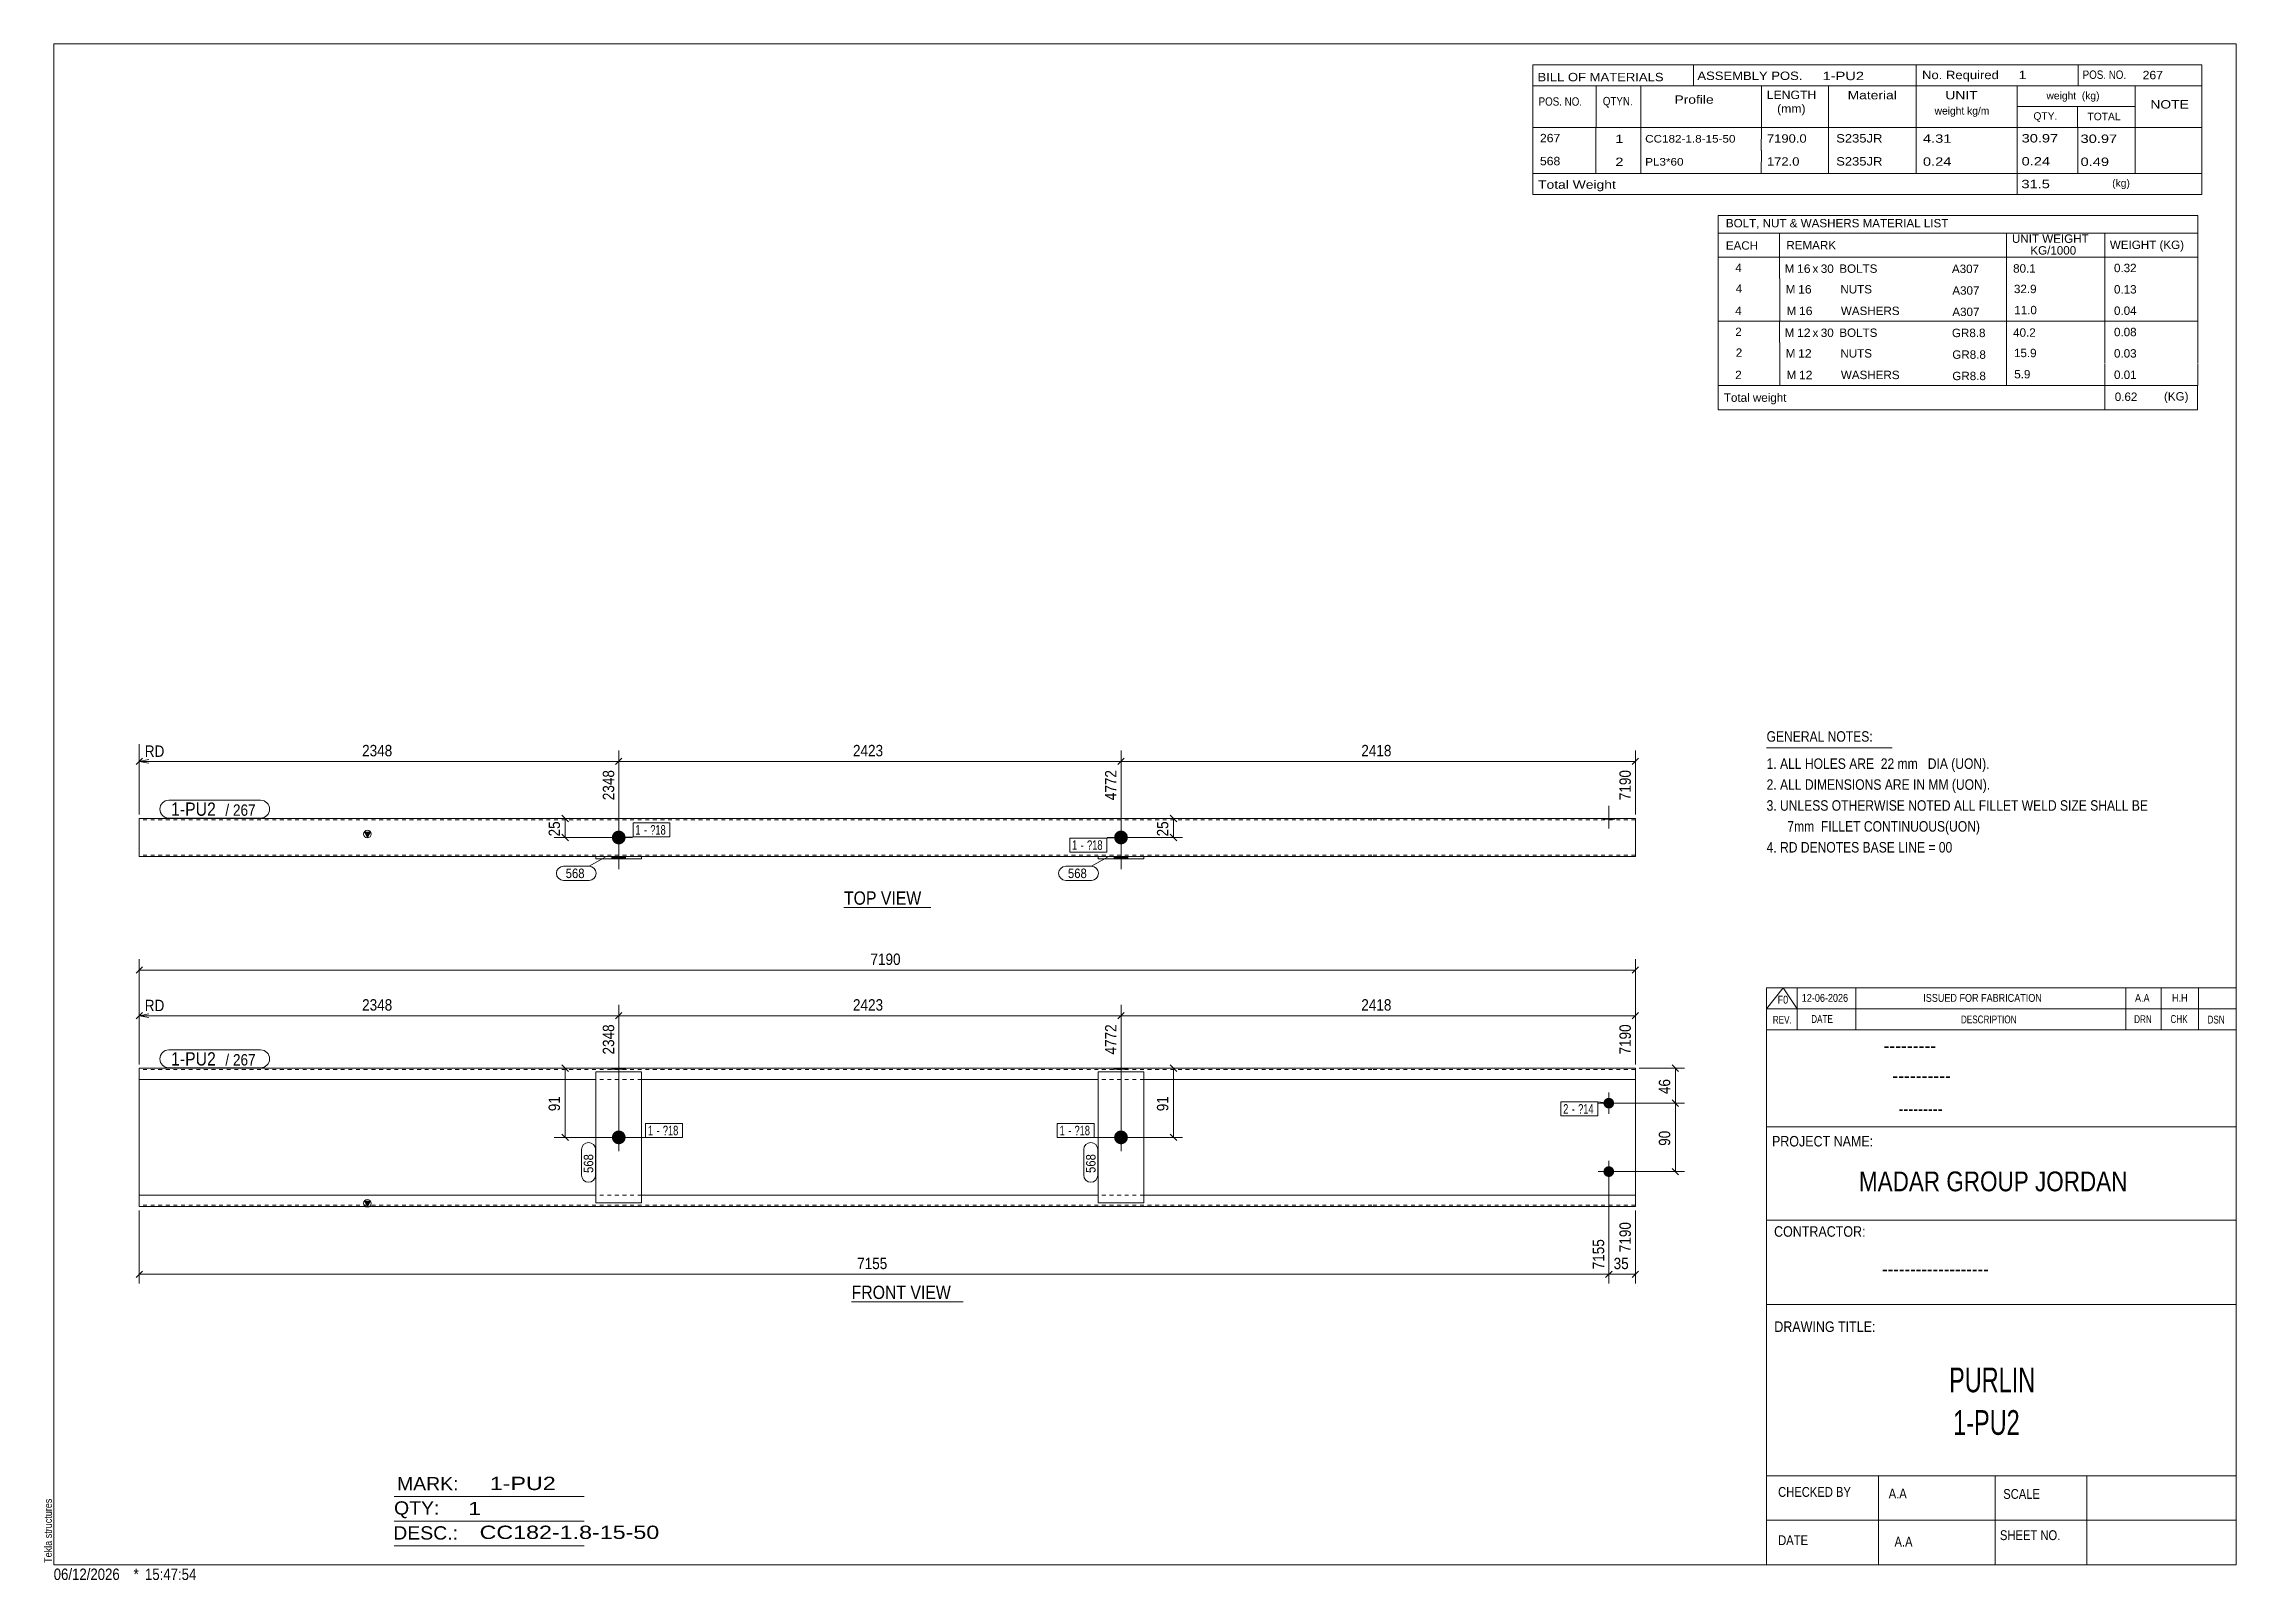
# Model space of a CAD drawing. Header units: millimetres. Extents: x 2 to 579, y 1 to 405.
import ezdxf

# ---------------------------------------------------------------- set-up
doc = ezdxf.new("R2010")
doc.units = ezdxf.units.MM
doc.linetypes.add('XKITLINE00', pattern=[0])
doc.linetypes.add('XKITLINE01', pattern=[4, 1, -1, 1, -1])
for name, color, linetype, lineweight in [('Bolt', 3, 'Continuous', 0), ('BoltMark', 7, 'Continuous', 0), ('Dimensions', 7, 'Continuous', 0), ('DrawingSheet', 5, 'Continuous', 0), ('OtherObjectType', 7, 'Continuous', 0), ('Part', 2, 'Continuous', 0), ('PartMark', 7, 'Continuous', 0)]:
    doc.layers.add(name, color=color, linetype=linetype, lineweight=lineweight)
doc.styles.add('@ARIAL_UNICODE_MS_BOLD', font='ARIAL.TTF')
doc.styles.add('ARIAL', font='ARIAL.TTF')
doc.styles.add('ARIAL_NARROW', font='ARIALN.TTF')
doc.styles.add('COMIC_SANS_MS_BOLD', font='COMICBD.TTF')
doc.styles.add('SWIS721_EX_BT', font='ARIAL.TTF')
doc.styles.add('SWISSE', font='ARIAL.TTF')

# ---------------------------------------------------------------- blocks, each defined once
blk = doc.blocks.new('*A1')
at = {"layer": 'Bolt'}
blk.add_hatch(color=3, dxfattribs=at).paths.add_polyline_path([(151.8, 135.24), (151.8, 135.6), (155.4, 135.6), (155.4, 135.24)], flags=17)
at = {"layer": 'Bolt', "color": 3, "linetype": 'XKITLINE00', "lineweight": 0}
for p, q in [((153.6, 138.42), (153.6, 132.42)), ((151.8, 135.6), (151.8, 135.24)), ((155.4, 135.6), (155.4, 135.24))]:
    blk.add_line(p, q, dxfattribs=at)
blk = doc.blocks.new('*A2')
at = {"layer": 'Bolt'}
blk.add_hatch(color=3, dxfattribs=at).paths.add_polyline_path([(283.9, 135.24), (283.9, 135.6), (287.5, 135.6), (287.5, 135.24)], flags=17)
at = {"layer": 'Bolt', "color": 3, "linetype": 'XKITLINE00', "lineweight": 0}
for p, q in [((285.7, 138.42), (285.7, 132.42)), ((283.9, 135.6), (283.9, 135.24)), ((287.5, 135.6), (287.5, 135.24))]:
    blk.add_line(p, q, dxfattribs=at)
blk = doc.blocks.new('*A3')
at = {"layer": 'Bolt'}
for points in [[(414.03, 127.8), (414.06, 127.8), (414.1, 127.8), (414.13, 127.8), (414.17, 127.79), (414.2, 127.79), (414.23, 127.78), (414.27, 127.78), (414.3, 127.77), (414.33, 127.76), (414.37, 127.75), (414.4, 127.74), (414.43, 127.73), (414.47, 127.72), (414.5, 127.71), (414.53, 127.7), (414.56, 127.68), (414.59, 127.67), (414.62, 127.65), (414.65, 127.64), (414.68, 127.62), (414.71, 127.61), (414.74, 127.59), (414.77, 127.57), (414.8, 127.55), (414.83, 127.53), (414.86, 127.51), (414.88, 127.49), (414.91, 127.46), (414.93, 127.44), (414.96, 127.42), (414.98, 127.39), (415.01, 127.37), (415.03, 127.34), (415.05, 127.32), (415.08, 127.29), (415.1, 127.27), (415.12, 127.24), (415.14, 127.21), (415.16, 127.18), (415.18, 127.15), (415.19, 127.12), (415.21, 127.09), (415.23, 127.06), (415.24, 127.03), (415.26, 127), (415.27, 126.97), (415.29, 126.94), (415.3, 126.91), (415.31, 126.88), (415.32, 126.84), (415.33, 126.81), (415.34, 126.78), (415.35, 126.74), (415.36, 126.71), (415.37, 126.68), (415.37, 126.64), (415.38, 126.61), (415.38, 126.58), (415.39, 126.54), (415.39, 126.51), (415.39, 126.47), (415.39, 126.44), (415.39, 126.4), (415.39, 126.37), (415.39, 126.34), (415.39, 126.3), (415.39, 126.27), (415.38, 126.23), (415.38, 126.2), (415.37, 126.17), (415.37, 126.13), (415.36, 126.1), (415.35, 126.06), (415.34, 126.03), (415.33, 126), (415.32, 125.97), (415.31, 125.93), (415.3, 125.9), (415.29, 125.87), (415.27, 125.84), (415.26, 125.81), (415.24, 125.77), (415.23, 125.74), (415.21, 125.71), (415.19, 125.68), (415.18, 125.66), (415.16, 125.63), (415.14, 125.6), (415.12, 125.57), (415.1, 125.54), (415.08, 125.52), (415.05, 125.49), (415.03, 125.46), (415.01, 125.44), (414.98, 125.41), (414.96, 125.39), (414.93, 125.37), (414.91, 125.34), (414.88, 125.32), (414.86, 125.3), (414.83, 125.28), (414.8, 125.26), (414.77, 125.24), (414.74, 125.22), (414.71, 125.2), (414.68, 125.19), (414.65, 125.17), (414.62, 125.15), (414.59, 125.14), (414.56, 125.12), (414.53, 125.11), (414.5, 125.1), (414.47, 125.09), (414.43, 125.08), (414.4, 125.06), (414.37, 125.06), (414.33, 125.05), (414.3, 125.04), (414.27, 125.03), (414.23, 125.03), (414.2, 125.02), (414.17, 125.01), (414.13, 125.01), (414.1, 125.01), (414.06, 125.01), (414.03, 125), (413.99, 125), (413.96, 125), (413.93, 125.01), (413.89, 125.01), (413.86, 125.01), (413.82, 125.01), (413.79, 125.02), (413.75, 125.03), (413.72, 125.03), (413.69, 125.04), (413.65, 125.05), (413.62, 125.06), (413.59, 125.06), (413.55, 125.08), (413.52, 125.09), (413.49, 125.1), (413.46, 125.11), (413.43, 125.12), (413.4, 125.14), (413.36, 125.15), (413.33, 125.17), (413.3, 125.19), (413.27, 125.2), (413.24, 125.22), (413.22, 125.24), (413.19, 125.26), (413.16, 125.28), (413.13, 125.3), (413.11, 125.32), (413.08, 125.34), (413.05, 125.37), (413.03, 125.39), (413, 125.41), (412.98, 125.44), (412.96, 125.46), (412.93, 125.49), (412.91, 125.52), (412.89, 125.54), (412.87, 125.57), (412.85, 125.6), (412.83, 125.63), (412.81, 125.66), (412.79, 125.68), (412.78, 125.71), (412.76, 125.74), (412.74, 125.77), (412.73, 125.81), (412.71, 125.84), (412.7, 125.87), (412.69, 125.9), (412.68, 125.93), (412.66, 125.97), (412.65, 126), (412.64, 126.03), (412.64, 126.06), (412.63, 126.1), (412.62, 126.13), (412.61, 126.17), (412.61, 126.2), (412.6, 126.23), (412.6, 126.27), (412.6, 126.3), (412.6, 126.34), (412.59, 126.37), (412.59, 126.4), (412.59, 126.44), (412.6, 126.47), (412.6, 126.51), (412.6, 126.54), (412.6, 126.58), (412.61, 126.61), (412.61, 126.64), (412.62, 126.68), (412.63, 126.71), (412.64, 126.74), (412.64, 126.78), (412.65, 126.81), (412.66, 126.84), (412.68, 126.88), (412.69, 126.91), (412.7, 126.94), (412.71, 126.97), (412.73, 127), (412.74, 127.03), (412.76, 127.06), (412.78, 127.09), (412.79, 127.12), (412.81, 127.15), (412.83, 127.18), (412.85, 127.21), (412.87, 127.24), (412.89, 127.27), (412.91, 127.29), (412.93, 127.32), (412.96, 127.34), (412.98, 127.37), (413, 127.39), (413.03, 127.42), (413.05, 127.44), (413.08, 127.46), (413.11, 127.49), (413.13, 127.51), (413.16, 127.53), (413.19, 127.55), (413.22, 127.57), (413.24, 127.59), (413.27, 127.61), (413.3, 127.62), (413.33, 127.64), (413.36, 127.65), (413.4, 127.67), (413.43, 127.68), (413.46, 127.7), (413.49, 127.71), (413.52, 127.72), (413.55, 127.73), (413.59, 127.74), (413.62, 127.75), (413.65, 127.76), (413.69, 127.77), (413.72, 127.78), (413.75, 127.78), (413.79, 127.79), (413.82, 127.79), (413.86, 127.8), (413.89, 127.8), (413.93, 127.8), (413.96, 127.8), (413.99, 127.8)], [(414.03, 109.8), (414.06, 109.8), (414.1, 109.8), (414.13, 109.8), (414.17, 109.79), (414.2, 109.79), (414.23, 109.78), (414.27, 109.78), (414.3, 109.77), (414.33, 109.76), (414.37, 109.75), (414.4, 109.74), (414.43, 109.73), (414.47, 109.72), (414.5, 109.71), (414.53, 109.7), (414.56, 109.68), (414.59, 109.67), (414.62, 109.65), (414.65, 109.64), (414.68, 109.62), (414.71, 109.61), (414.74, 109.59), (414.77, 109.57), (414.8, 109.55), (414.83, 109.53), (414.86, 109.51), (414.88, 109.49), (414.91, 109.46), (414.93, 109.44), (414.96, 109.42), (414.98, 109.39), (415.01, 109.37), (415.03, 109.34), (415.05, 109.32), (415.08, 109.29), (415.1, 109.27), (415.12, 109.24), (415.14, 109.21), (415.16, 109.18), (415.18, 109.15), (415.19, 109.12), (415.21, 109.09), (415.23, 109.06), (415.24, 109.03), (415.26, 109), (415.27, 108.97), (415.29, 108.94), (415.3, 108.91), (415.31, 108.88), (415.32, 108.84), (415.33, 108.81), (415.34, 108.78), (415.35, 108.74), (415.36, 108.71), (415.37, 108.68), (415.37, 108.64), (415.38, 108.61), (415.38, 108.58), (415.39, 108.54), (415.39, 108.51), (415.39, 108.47), (415.39, 108.44), (415.39, 108.4), (415.39, 108.37), (415.39, 108.34), (415.39, 108.3), (415.39, 108.27), (415.38, 108.23), (415.38, 108.2), (415.37, 108.17), (415.37, 108.13), (415.36, 108.1), (415.35, 108.06), (415.34, 108.03), (415.33, 108), (415.32, 107.97), (415.31, 107.93), (415.3, 107.9), (415.29, 107.87), (415.27, 107.84), (415.26, 107.81), (415.24, 107.77), (415.23, 107.74), (415.21, 107.71), (415.19, 107.68), (415.18, 107.66), (415.16, 107.63), (415.14, 107.6), (415.12, 107.57), (415.1, 107.54), (415.08, 107.52), (415.05, 107.49), (415.03, 107.46), (415.01, 107.44), (414.98, 107.41), (414.96, 107.39), (414.93, 107.37), (414.91, 107.34), (414.88, 107.32), (414.86, 107.3), (414.83, 107.28), (414.8, 107.26), (414.77, 107.24), (414.74, 107.22), (414.71, 107.2), (414.68, 107.19), (414.65, 107.17), (414.62, 107.15), (414.59, 107.14), (414.56, 107.12), (414.53, 107.11), (414.5, 107.1), (414.47, 107.09), (414.43, 107.08), (414.4, 107.06), (414.37, 107.06), (414.33, 107.05), (414.3, 107.04), (414.27, 107.03), (414.23, 107.03), (414.2, 107.02), (414.17, 107.01), (414.13, 107.01), (414.1, 107.01), (414.06, 107.01), (414.03, 107), (413.99, 107), (413.96, 107), (413.93, 107.01), (413.89, 107.01), (413.86, 107.01), (413.82, 107.01), (413.79, 107.02), (413.75, 107.03), (413.72, 107.03), (413.69, 107.04), (413.65, 107.05), (413.62, 107.06), (413.59, 107.06), (413.55, 107.08), (413.52, 107.09), (413.49, 107.1), (413.46, 107.11), (413.43, 107.12), (413.4, 107.14), (413.36, 107.15), (413.33, 107.17), (413.3, 107.19), (413.27, 107.2), (413.24, 107.22), (413.22, 107.24), (413.19, 107.26), (413.16, 107.28), (413.13, 107.3), (413.11, 107.32), (413.08, 107.34), (413.05, 107.37), (413.03, 107.39), (413, 107.41), (412.98, 107.44), (412.96, 107.46), (412.93, 107.49), (412.91, 107.52), (412.89, 107.54), (412.87, 107.57), (412.85, 107.6), (412.83, 107.63), (412.81, 107.66), (412.79, 107.68), (412.78, 107.71), (412.76, 107.74), (412.74, 107.77), (412.73, 107.81), (412.71, 107.84), (412.7, 107.87), (412.69, 107.9), (412.68, 107.93), (412.66, 107.97), (412.65, 108), (412.64, 108.03), (412.64, 108.06), (412.63, 108.1), (412.62, 108.13), (412.61, 108.17), (412.61, 108.2), (412.6, 108.23), (412.6, 108.27), (412.6, 108.3), (412.6, 108.34), (412.59, 108.37), (412.59, 108.4), (412.59, 108.44), (412.6, 108.47), (412.6, 108.51), (412.6, 108.54), (412.6, 108.58), (412.61, 108.61), (412.61, 108.64), (412.62, 108.68), (412.63, 108.71), (412.64, 108.74), (412.64, 108.78), (412.65, 108.81), (412.66, 108.84), (412.68, 108.88), (412.69, 108.91), (412.7, 108.94), (412.71, 108.97), (412.73, 109), (412.74, 109.03), (412.76, 109.06), (412.78, 109.09), (412.79, 109.12), (412.81, 109.15), (412.83, 109.18), (412.85, 109.21), (412.87, 109.24), (412.89, 109.27), (412.91, 109.29), (412.93, 109.32), (412.96, 109.34), (412.98, 109.37), (413, 109.39), (413.03, 109.42), (413.05, 109.44), (413.08, 109.46), (413.11, 109.49), (413.13, 109.51), (413.16, 109.53), (413.19, 109.55), (413.22, 109.57), (413.24, 109.59), (413.27, 109.61), (413.3, 109.62), (413.33, 109.64), (413.36, 109.65), (413.4, 109.67), (413.43, 109.68), (413.46, 109.7), (413.49, 109.71), (413.52, 109.72), (413.55, 109.73), (413.59, 109.74), (413.62, 109.75), (413.65, 109.76), (413.69, 109.77), (413.72, 109.78), (413.75, 109.78), (413.79, 109.79), (413.82, 109.79), (413.86, 109.8), (413.89, 109.8), (413.93, 109.8), (413.96, 109.8), (413.99, 109.8)]]:
    blk.add_hatch(color=3, dxfattribs=at).paths.add_polyline_path(points, flags=17)
at = {"layer": 'Bolt', "color": 3, "linetype": 'XKITLINE00', "lineweight": 0}
for p, q in [((413.99, 123.6), (413.99, 129.2)), ((416.79, 126.4), (411.19, 126.4)), ((413.99, 105.6), (413.99, 111.2)), ((416.79, 108.4), (411.19, 108.4))]:
    blk.add_line(p, q, dxfattribs=at)
blk = doc.blocks.new('*A4')
at = {"layer": 'Bolt'}
blk.add_hatch(color=3, dxfattribs=at).paths.add_polyline_path([(287.5, 117.36), (287.5, 117.32), (287.5, 117.27), (287.49, 117.23), (287.49, 117.18), (287.48, 117.14), (287.47, 117.1), (287.47, 117.05), (287.46, 117.01), (287.45, 116.97), (287.43, 116.92), (287.42, 116.88), (287.41, 116.84), (287.39, 116.8), (287.38, 116.76), (287.36, 116.72), (287.35, 116.67), (287.33, 116.63), (287.31, 116.6), (287.29, 116.56), (287.27, 116.52), (287.24, 116.48), (287.22, 116.44), (287.2, 116.4), (287.17, 116.37), (287.15, 116.33), (287.12, 116.3), (287.09, 116.26), (287.06, 116.23), (287.03, 116.2), (287, 116.16), (286.97, 116.13), (286.94, 116.1), (286.91, 116.07), (286.88, 116.04), (286.84, 116.01), (286.81, 115.99), (286.77, 115.96), (286.74, 115.93), (286.7, 115.91), (286.66, 115.88), (286.63, 115.86), (286.59, 115.84), (286.55, 115.82), (286.51, 115.8), (286.47, 115.78), (286.43, 115.76), (286.39, 115.74), (286.35, 115.73), (286.31, 115.71), (286.26, 115.7), (286.22, 115.68), (286.18, 115.67), (286.14, 115.66), (286.09, 115.65), (286.05, 115.64), (286.01, 115.63), (285.96, 115.62), (285.92, 115.62), (285.88, 115.61), (285.83, 115.61), (285.79, 115.61), (285.74, 115.6), (285.7, 115.6), (285.66, 115.6), (285.61, 115.61), (285.57, 115.61), (285.52, 115.61), (285.48, 115.62), (285.44, 115.62), (285.39, 115.63), (285.35, 115.64), (285.31, 115.65), (285.26, 115.66), (285.22, 115.67), (285.18, 115.68), (285.14, 115.7), (285.09, 115.71), (285.05, 115.73), (285.01, 115.74), (284.97, 115.76), (284.93, 115.78), (284.89, 115.8), (284.85, 115.82), (284.81, 115.84), (284.77, 115.86), (284.74, 115.88), (284.7, 115.91), (284.66, 115.93), (284.63, 115.96), (284.59, 115.99), (284.56, 116.01), (284.52, 116.04), (284.49, 116.07), (284.46, 116.1), (284.43, 116.13), (284.4, 116.16), (284.37, 116.2), (284.34, 116.23), (284.31, 116.26), (284.28, 116.3), (284.25, 116.33), (284.23, 116.37), (284.2, 116.4), (284.18, 116.44), (284.16, 116.48), (284.13, 116.52), (284.11, 116.56), (284.09, 116.6), (284.07, 116.63), (284.05, 116.67), (284.04, 116.72), (284.02, 116.76), (284.01, 116.8), (283.99, 116.84), (283.98, 116.88), (283.97, 116.92), (283.95, 116.97), (283.94, 117.01), (283.93, 117.05), (283.93, 117.1), (283.92, 117.14), (283.91, 117.18), (283.91, 117.23), (283.9, 117.27), (283.9, 117.32), (283.9, 117.36), (283.9, 117.4), (283.9, 117.45), (283.9, 117.49), (283.9, 117.54), (283.91, 117.58), (283.91, 117.62), (283.92, 117.67), (283.93, 117.71), (283.93, 117.76), (283.94, 117.8), (283.95, 117.84), (283.97, 117.88), (283.98, 117.93), (283.99, 117.97), (284.01, 118.01), (284.02, 118.05), (284.04, 118.09), (284.05, 118.13), (284.07, 118.17), (284.09, 118.21), (284.11, 118.25), (284.13, 118.29), (284.16, 118.33), (284.18, 118.37), (284.2, 118.4), (284.23, 118.44), (284.25, 118.48), (284.28, 118.51), (284.31, 118.55), (284.34, 118.58), (284.37, 118.61), (284.4, 118.65), (284.43, 118.68), (284.46, 118.71), (284.49, 118.74), (284.52, 118.77), (284.56, 118.8), (284.59, 118.82), (284.63, 118.85), (284.66, 118.88), (284.7, 118.9), (284.74, 118.93), (284.77, 118.95), (284.81, 118.97), (284.85, 118.99), (284.89, 119.01), (284.93, 119.03), (284.97, 119.05), (285.01, 119.07), (285.05, 119.08), (285.09, 119.1), (285.14, 119.11), (285.18, 119.13), (285.22, 119.14), (285.26, 119.15), (285.31, 119.16), (285.35, 119.17), (285.39, 119.18), (285.44, 119.18), (285.48, 119.19), (285.52, 119.2), (285.57, 119.2), (285.61, 119.2), (285.66, 119.2), (285.7, 119.2), (285.74, 119.2), (285.79, 119.2), (285.83, 119.2), (285.88, 119.2), (285.92, 119.19), (285.96, 119.18), (286.01, 119.18), (286.05, 119.17), (286.09, 119.16), (286.14, 119.15), (286.18, 119.14), (286.22, 119.13), (286.26, 119.11), (286.31, 119.1), (286.35, 119.08), (286.39, 119.07), (286.43, 119.05), (286.47, 119.03), (286.51, 119.01), (286.55, 118.99), (286.59, 118.97), (286.63, 118.95), (286.66, 118.93), (286.7, 118.9), (286.74, 118.88), (286.77, 118.85), (286.81, 118.82), (286.84, 118.8), (286.88, 118.77), (286.91, 118.74), (286.94, 118.71), (286.97, 118.68), (287, 118.65), (287.03, 118.61), (287.06, 118.58), (287.09, 118.55), (287.12, 118.51), (287.15, 118.48), (287.17, 118.44), (287.2, 118.4), (287.22, 118.37), (287.24, 118.33), (287.27, 118.29), (287.29, 118.25), (287.31, 118.21), (287.33, 118.17), (287.35, 118.13), (287.36, 118.09), (287.38, 118.05), (287.39, 118.01), (287.41, 117.97), (287.42, 117.93), (287.43, 117.88), (287.45, 117.84), (287.46, 117.8), (287.47, 117.76), (287.47, 117.71), (287.48, 117.67), (287.49, 117.62), (287.49, 117.58), (287.5, 117.54), (287.5, 117.49), (287.5, 117.45), (287.5, 117.4)], flags=17)
at = {"layer": 'Bolt', "color": 3, "linetype": 'XKITLINE00', "lineweight": 0}
for p, q in [((289.3, 117.4), (282.1, 117.4)), ((285.7, 121), (285.7, 113.8))]:
    blk.add_line(p, q, dxfattribs=at)
blk = doc.blocks.new('*A5')
at = {"layer": 'Bolt'}
blk.add_hatch(color=3, dxfattribs=at).paths.add_polyline_path([(155.4, 117.36), (155.4, 117.32), (155.4, 117.27), (155.39, 117.23), (155.39, 117.18), (155.38, 117.14), (155.37, 117.1), (155.37, 117.05), (155.36, 117.01), (155.35, 116.97), (155.33, 116.92), (155.32, 116.88), (155.31, 116.84), (155.29, 116.8), (155.28, 116.76), (155.26, 116.72), (155.25, 116.67), (155.23, 116.63), (155.21, 116.6), (155.19, 116.56), (155.17, 116.52), (155.14, 116.48), (155.12, 116.44), (155.1, 116.4), (155.07, 116.37), (155.05, 116.33), (155.02, 116.3), (154.99, 116.26), (154.96, 116.23), (154.93, 116.2), (154.9, 116.16), (154.87, 116.13), (154.84, 116.1), (154.81, 116.07), (154.78, 116.04), (154.74, 116.01), (154.71, 115.99), (154.67, 115.96), (154.64, 115.93), (154.6, 115.91), (154.56, 115.88), (154.53, 115.86), (154.49, 115.84), (154.45, 115.82), (154.41, 115.8), (154.37, 115.78), (154.33, 115.76), (154.29, 115.74), (154.25, 115.73), (154.21, 115.71), (154.16, 115.7), (154.12, 115.68), (154.08, 115.67), (154.04, 115.66), (153.99, 115.65), (153.95, 115.64), (153.91, 115.63), (153.86, 115.62), (153.82, 115.62), (153.78, 115.61), (153.73, 115.61), (153.69, 115.61), (153.64, 115.6), (153.6, 115.6), (153.56, 115.6), (153.51, 115.61), (153.47, 115.61), (153.42, 115.61), (153.38, 115.62), (153.34, 115.62), (153.29, 115.63), (153.25, 115.64), (153.21, 115.65), (153.16, 115.66), (153.12, 115.67), (153.08, 115.68), (153.04, 115.7), (152.99, 115.71), (152.95, 115.73), (152.91, 115.74), (152.87, 115.76), (152.83, 115.78), (152.79, 115.8), (152.75, 115.82), (152.71, 115.84), (152.67, 115.86), (152.64, 115.88), (152.6, 115.91), (152.56, 115.93), (152.53, 115.96), (152.49, 115.99), (152.46, 116.01), (152.42, 116.04), (152.39, 116.07), (152.36, 116.1), (152.33, 116.13), (152.3, 116.16), (152.27, 116.2), (152.24, 116.23), (152.21, 116.26), (152.18, 116.3), (152.15, 116.33), (152.13, 116.37), (152.1, 116.4), (152.08, 116.44), (152.06, 116.48), (152.03, 116.52), (152.01, 116.56), (151.99, 116.6), (151.97, 116.63), (151.95, 116.67), (151.94, 116.72), (151.92, 116.76), (151.91, 116.8), (151.89, 116.84), (151.88, 116.88), (151.87, 116.92), (151.85, 116.97), (151.84, 117.01), (151.83, 117.05), (151.83, 117.1), (151.82, 117.14), (151.81, 117.18), (151.81, 117.23), (151.8, 117.27), (151.8, 117.32), (151.8, 117.36), (151.8, 117.4), (151.8, 117.45), (151.8, 117.49), (151.8, 117.54), (151.81, 117.58), (151.81, 117.62), (151.82, 117.67), (151.83, 117.71), (151.83, 117.76), (151.84, 117.8), (151.85, 117.84), (151.87, 117.88), (151.88, 117.93), (151.89, 117.97), (151.91, 118.01), (151.92, 118.05), (151.94, 118.09), (151.95, 118.13), (151.97, 118.17), (151.99, 118.21), (152.01, 118.25), (152.03, 118.29), (152.06, 118.33), (152.08, 118.37), (152.1, 118.4), (152.13, 118.44), (152.15, 118.48), (152.18, 118.51), (152.21, 118.55), (152.24, 118.58), (152.27, 118.61), (152.3, 118.65), (152.33, 118.68), (152.36, 118.71), (152.39, 118.74), (152.42, 118.77), (152.46, 118.8), (152.49, 118.82), (152.53, 118.85), (152.56, 118.88), (152.6, 118.9), (152.64, 118.93), (152.67, 118.95), (152.71, 118.97), (152.75, 118.99), (152.79, 119.01), (152.83, 119.03), (152.87, 119.05), (152.91, 119.07), (152.95, 119.08), (152.99, 119.1), (153.04, 119.11), (153.08, 119.13), (153.12, 119.14), (153.16, 119.15), (153.21, 119.16), (153.25, 119.17), (153.29, 119.18), (153.34, 119.18), (153.38, 119.19), (153.42, 119.2), (153.47, 119.2), (153.51, 119.2), (153.56, 119.2), (153.6, 119.2), (153.64, 119.2), (153.69, 119.2), (153.73, 119.2), (153.78, 119.2), (153.82, 119.19), (153.86, 119.18), (153.91, 119.18), (153.95, 119.17), (153.99, 119.16), (154.04, 119.15), (154.08, 119.14), (154.12, 119.13), (154.16, 119.11), (154.21, 119.1), (154.25, 119.08), (154.29, 119.07), (154.33, 119.05), (154.37, 119.03), (154.41, 119.01), (154.45, 118.99), (154.49, 118.97), (154.53, 118.95), (154.56, 118.93), (154.6, 118.9), (154.64, 118.88), (154.67, 118.85), (154.71, 118.82), (154.74, 118.8), (154.78, 118.77), (154.81, 118.74), (154.84, 118.71), (154.87, 118.68), (154.9, 118.65), (154.93, 118.61), (154.96, 118.58), (154.99, 118.55), (155.02, 118.51), (155.05, 118.48), (155.07, 118.44), (155.1, 118.4), (155.12, 118.37), (155.14, 118.33), (155.17, 118.29), (155.19, 118.25), (155.21, 118.21), (155.23, 118.17), (155.25, 118.13), (155.26, 118.09), (155.28, 118.05), (155.29, 118.01), (155.31, 117.97), (155.32, 117.93), (155.33, 117.88), (155.35, 117.84), (155.36, 117.8), (155.37, 117.76), (155.37, 117.71), (155.38, 117.67), (155.39, 117.62), (155.39, 117.58), (155.4, 117.54), (155.4, 117.49), (155.4, 117.45), (155.4, 117.4)], flags=17)
at = {"layer": 'Bolt', "color": 3, "linetype": 'XKITLINE00', "lineweight": 0}
for p, q in [((157.2, 117.4), (150, 117.4)), ((153.6, 121), (153.6, 113.8))]:
    blk.add_line(p, q, dxfattribs=at)
blk = doc.blocks.new('*A6')
at = {"layer": 'Part'}
blk.add_hatch(color=2, dxfattribs=at).paths.add_polyline_path([(86.7, 100.6), (88.3, 100.6), (87.5, 99.2)], flags=17)
at = {"layer": 'Part', "color": 2, "linetype": 'XKITLINE00', "lineweight": 0}
for p, q in [((27.5, 99.2), (27.5, 135.6)), ((87.5, 135.6), (27.5, 135.6)), ((219.6, 135.6), (87.6, 135.6)), ((351.7, 135.6), (219.7, 135.6)), ((420.99, 135.6), (351.8, 135.6)), ((420.99, 99.2), (420.99, 135.6)), ((87.5, 132.6), (27.5, 132.6)), ((147.6, 132.6), (87.6, 132.6)), ((219.6, 132.6), (159.6, 132.6)), ((279.7, 132.6), (219.7, 132.6)), ((351.7, 132.6), (291.7, 132.6)), ((420.99, 132.6), (351.8, 132.6)), ((87.5, 102.2), (27.5, 102.2)), ((87.5, 99.2), (27.5, 99.2)), ((87.5, 99.2), (86.7, 100.6)), ((86.7, 100.6), (88.3, 100.6)), ((88.3, 100.6), (87.5, 99.2)), ((147.6, 102.2), (87.6, 102.2)), ((219.6, 99.2), (87.6, 99.2)), ((219.6, 102.2), (159.6, 102.2)), ((279.7, 102.2), (219.7, 102.2)), ((351.7, 99.2), (219.7, 99.2)), ((351.7, 102.2), (291.7, 102.2)), ((420.99, 102.2), (351.8, 102.2)), ((420.99, 99.2), (351.8, 99.2))]:
    blk.add_line(p, q, dxfattribs=at)
at = {"layer": 'Part', "color": 7, "linetype": 'XKITLINE01', "lineweight": 0}
for p, q in [((87.5, 135.24), (27.5, 135.24)), ((219.6, 135.24), (87.6, 135.24)), ((351.7, 135.24), (219.7, 135.24)), ((420.99, 135.24), (351.8, 135.24)), ((159.6, 132.6), (147.6, 132.6)), ((291.7, 132.6), (279.7, 132.6)), ((87.5, 99.56), (27.5, 99.56)), ((219.6, 99.56), (87.6, 99.56)), ((159.6, 102.2), (147.6, 102.2)), ((351.7, 99.56), (219.7, 99.56)), ((291.7, 102.2), (279.7, 102.2)), ((420.99, 99.56), (351.8, 99.56))]:
    blk.add_line(p, q, dxfattribs=at)
at = {"layer": 'Part', "color": 2, "linetype": 'XKITLINE00', "lineweight": 0}
blk.add_circle((87.5, 100.1), 1, dxfattribs=at)
blk = doc.blocks.new('*A7')
at = {"layer": 'Part', "color": 2, "linetype": 'XKITLINE00', "lineweight": 0}
for p, q in [((279.7, 100.2), (279.7, 134.6)), ((279.7, 134.6), (291.7, 134.6)), ((291.7, 134.6), (291.7, 100.2)), ((291.7, 100.2), (279.7, 100.2))]:
    blk.add_line(p, q, dxfattribs=at)
blk = doc.blocks.new('*A8')
at = {"layer": 'Part', "color": 2, "linetype": 'XKITLINE00', "lineweight": 0}
for p, q in [((147.6, 100.2), (147.6, 134.6)), ((147.6, 134.6), (159.6, 134.6)), ((159.6, 134.6), (159.6, 100.2)), ((159.6, 100.2), (147.6, 100.2))]:
    blk.add_line(p, q, dxfattribs=at)
blk = doc.blocks.new('*A9')
at = {"layer": 'Bolt'}
blk.add_hatch(color=3, dxfattribs=at).paths.add_polyline_path([(151.8, 196.32), (151.8, 196.36), (151.8, 196.41), (151.81, 196.45), (151.81, 196.5), (151.82, 196.54), (151.83, 196.58), (151.83, 196.63), (151.84, 196.67), (151.85, 196.71), (151.87, 196.76), (151.88, 196.8), (151.89, 196.84), (151.91, 196.88), (151.92, 196.92), (151.94, 196.96), (151.95, 197.01), (151.97, 197.05), (151.99, 197.09), (152.01, 197.12), (152.03, 197.16), (152.06, 197.2), (152.08, 197.24), (152.1, 197.28), (152.13, 197.31), (152.15, 197.35), (152.18, 197.38), (152.21, 197.42), (152.24, 197.45), (152.27, 197.48), (152.3, 197.52), (152.33, 197.55), (152.36, 197.58), (152.39, 197.61), (152.42, 197.64), (152.46, 197.67), (152.49, 197.69), (152.53, 197.72), (152.56, 197.75), (152.6, 197.77), (152.64, 197.8), (152.67, 197.82), (152.71, 197.84), (152.75, 197.86), (152.79, 197.88), (152.83, 197.9), (152.87, 197.92), (152.91, 197.94), (152.95, 197.96), (152.99, 197.97), (153.04, 197.98), (153.08, 198), (153.12, 198.01), (153.16, 198.02), (153.21, 198.03), (153.25, 198.04), (153.29, 198.05), (153.34, 198.06), (153.38, 198.06), (153.42, 198.07), (153.47, 198.07), (153.51, 198.07), (153.56, 198.08), (153.6, 198.08), (153.64, 198.08), (153.69, 198.07), (153.73, 198.07), (153.78, 198.07), (153.82, 198.06), (153.86, 198.06), (153.91, 198.05), (153.95, 198.04), (153.99, 198.03), (154.04, 198.02), (154.08, 198.01), (154.12, 198), (154.16, 197.98), (154.21, 197.97), (154.25, 197.96), (154.29, 197.94), (154.33, 197.92), (154.37, 197.9), (154.41, 197.88), (154.45, 197.86), (154.49, 197.84), (154.53, 197.82), (154.56, 197.8), (154.6, 197.77), (154.64, 197.75), (154.67, 197.72), (154.71, 197.69), (154.74, 197.67), (154.78, 197.64), (154.81, 197.61), (154.84, 197.58), (154.87, 197.55), (154.9, 197.52), (154.93, 197.48), (154.96, 197.45), (154.99, 197.42), (155.02, 197.38), (155.05, 197.35), (155.07, 197.31), (155.1, 197.28), (155.12, 197.24), (155.14, 197.2), (155.17, 197.16), (155.19, 197.12), (155.21, 197.09), (155.23, 197.05), (155.25, 197.01), (155.26, 196.96), (155.28, 196.92), (155.29, 196.88), (155.31, 196.84), (155.32, 196.8), (155.33, 196.76), (155.35, 196.71), (155.36, 196.67), (155.37, 196.63), (155.37, 196.58), (155.38, 196.54), (155.39, 196.5), (155.39, 196.45), (155.4, 196.41), (155.4, 196.36), (155.4, 196.32), (155.4, 196.28), (155.4, 196.23), (155.4, 196.19), (155.4, 196.14), (155.39, 196.1), (155.39, 196.06), (155.38, 196.01), (155.37, 195.97), (155.37, 195.92), (155.36, 195.88), (155.35, 195.84), (155.33, 195.8), (155.32, 195.75), (155.31, 195.71), (155.29, 195.67), (155.28, 195.63), (155.26, 195.59), (155.25, 195.55), (155.23, 195.51), (155.21, 195.47), (155.19, 195.43), (155.17, 195.39), (155.14, 195.35), (155.12, 195.31), (155.1, 195.28), (155.07, 195.24), (155.05, 195.2), (155.02, 195.17), (154.99, 195.13), (154.96, 195.1), (154.93, 195.07), (154.9, 195.03), (154.87, 195), (154.84, 194.97), (154.81, 194.94), (154.78, 194.91), (154.74, 194.88), (154.71, 194.86), (154.67, 194.83), (154.64, 194.8), (154.6, 194.78), (154.56, 194.76), (154.53, 194.73), (154.49, 194.71), (154.45, 194.69), (154.41, 194.67), (154.37, 194.65), (154.33, 194.63), (154.29, 194.61), (154.25, 194.6), (154.21, 194.58), (154.16, 194.57), (154.12, 194.55), (154.08, 194.54), (154.04, 194.53), (153.99, 194.52), (153.95, 194.51), (153.91, 194.5), (153.86, 194.5), (153.82, 194.49), (153.78, 194.48), (153.73, 194.48), (153.69, 194.48), (153.64, 194.48), (153.6, 194.48), (153.56, 194.48), (153.51, 194.48), (153.47, 194.48), (153.42, 194.48), (153.38, 194.49), (153.34, 194.5), (153.29, 194.5), (153.25, 194.51), (153.21, 194.52), (153.16, 194.53), (153.12, 194.54), (153.08, 194.55), (153.04, 194.57), (152.99, 194.58), (152.95, 194.6), (152.91, 194.61), (152.87, 194.63), (152.83, 194.65), (152.79, 194.67), (152.75, 194.69), (152.71, 194.71), (152.67, 194.73), (152.64, 194.76), (152.6, 194.78), (152.56, 194.8), (152.53, 194.83), (152.49, 194.86), (152.46, 194.88), (152.42, 194.91), (152.39, 194.94), (152.36, 194.97), (152.33, 195), (152.3, 195.03), (152.27, 195.07), (152.24, 195.1), (152.21, 195.13), (152.18, 195.17), (152.15, 195.2), (152.13, 195.24), (152.1, 195.28), (152.08, 195.31), (152.06, 195.35), (152.03, 195.39), (152.01, 195.43), (151.99, 195.47), (151.97, 195.51), (151.95, 195.55), (151.94, 195.59), (151.92, 195.63), (151.91, 195.67), (151.89, 195.71), (151.88, 195.75), (151.87, 195.8), (151.85, 195.84), (151.84, 195.88), (151.83, 195.92), (151.83, 195.97), (151.82, 196.01), (151.81, 196.06), (151.81, 196.1), (151.8, 196.14), (151.8, 196.19), (151.8, 196.23), (151.8, 196.28)], flags=17)
at = {"layer": 'Bolt', "color": 3, "linetype": 'XKITLINE00', "lineweight": 0}
for p, q in [((157.2, 196.28), (150, 196.28)), ((153.6, 192.68), (153.6, 199.88))]:
    blk.add_line(p, q, dxfattribs=at)
blk = doc.blocks.new('*A10')
at = {"layer": 'Bolt'}
blk.add_hatch(color=3, dxfattribs=at).paths.add_polyline_path([(283.9, 196.32), (283.9, 196.36), (283.9, 196.41), (283.91, 196.45), (283.91, 196.5), (283.92, 196.54), (283.93, 196.58), (283.93, 196.63), (283.94, 196.67), (283.95, 196.71), (283.97, 196.76), (283.98, 196.8), (283.99, 196.84), (284.01, 196.88), (284.02, 196.92), (284.04, 196.96), (284.05, 197.01), (284.07, 197.05), (284.09, 197.09), (284.11, 197.12), (284.13, 197.16), (284.16, 197.2), (284.18, 197.24), (284.2, 197.28), (284.23, 197.31), (284.25, 197.35), (284.28, 197.38), (284.31, 197.42), (284.34, 197.45), (284.37, 197.48), (284.4, 197.52), (284.43, 197.55), (284.46, 197.58), (284.49, 197.61), (284.52, 197.64), (284.56, 197.67), (284.59, 197.69), (284.63, 197.72), (284.66, 197.75), (284.7, 197.77), (284.74, 197.8), (284.77, 197.82), (284.81, 197.84), (284.85, 197.86), (284.89, 197.88), (284.93, 197.9), (284.97, 197.92), (285.01, 197.94), (285.05, 197.96), (285.09, 197.97), (285.14, 197.98), (285.18, 198), (285.22, 198.01), (285.26, 198.02), (285.31, 198.03), (285.35, 198.04), (285.39, 198.05), (285.44, 198.06), (285.48, 198.06), (285.52, 198.07), (285.57, 198.07), (285.61, 198.07), (285.66, 198.08), (285.7, 198.08), (285.74, 198.08), (285.79, 198.07), (285.83, 198.07), (285.88, 198.07), (285.92, 198.06), (285.96, 198.06), (286.01, 198.05), (286.05, 198.04), (286.09, 198.03), (286.14, 198.02), (286.18, 198.01), (286.22, 198), (286.26, 197.98), (286.31, 197.97), (286.35, 197.96), (286.39, 197.94), (286.43, 197.92), (286.47, 197.9), (286.51, 197.88), (286.55, 197.86), (286.59, 197.84), (286.63, 197.82), (286.66, 197.8), (286.7, 197.77), (286.74, 197.75), (286.77, 197.72), (286.81, 197.69), (286.84, 197.67), (286.88, 197.64), (286.91, 197.61), (286.94, 197.58), (286.97, 197.55), (287, 197.52), (287.03, 197.48), (287.06, 197.45), (287.09, 197.42), (287.12, 197.38), (287.15, 197.35), (287.17, 197.31), (287.2, 197.28), (287.22, 197.24), (287.24, 197.2), (287.27, 197.16), (287.29, 197.12), (287.31, 197.09), (287.33, 197.05), (287.35, 197.01), (287.36, 196.96), (287.38, 196.92), (287.39, 196.88), (287.41, 196.84), (287.42, 196.8), (287.43, 196.76), (287.45, 196.71), (287.46, 196.67), (287.47, 196.63), (287.47, 196.58), (287.48, 196.54), (287.49, 196.5), (287.49, 196.45), (287.5, 196.41), (287.5, 196.36), (287.5, 196.32), (287.5, 196.28), (287.5, 196.23), (287.5, 196.19), (287.5, 196.14), (287.49, 196.1), (287.49, 196.06), (287.48, 196.01), (287.47, 195.97), (287.47, 195.92), (287.46, 195.88), (287.45, 195.84), (287.43, 195.8), (287.42, 195.75), (287.41, 195.71), (287.39, 195.67), (287.38, 195.63), (287.36, 195.59), (287.35, 195.55), (287.33, 195.51), (287.31, 195.47), (287.29, 195.43), (287.27, 195.39), (287.24, 195.35), (287.22, 195.31), (287.2, 195.28), (287.17, 195.24), (287.15, 195.2), (287.12, 195.17), (287.09, 195.13), (287.06, 195.1), (287.03, 195.07), (287, 195.03), (286.97, 195), (286.94, 194.97), (286.91, 194.94), (286.88, 194.91), (286.84, 194.88), (286.81, 194.86), (286.77, 194.83), (286.74, 194.8), (286.7, 194.78), (286.66, 194.76), (286.63, 194.73), (286.59, 194.71), (286.55, 194.69), (286.51, 194.67), (286.47, 194.65), (286.43, 194.63), (286.39, 194.61), (286.35, 194.6), (286.31, 194.58), (286.26, 194.57), (286.22, 194.55), (286.18, 194.54), (286.14, 194.53), (286.09, 194.52), (286.05, 194.51), (286.01, 194.5), (285.96, 194.5), (285.92, 194.49), (285.88, 194.48), (285.83, 194.48), (285.79, 194.48), (285.74, 194.48), (285.7, 194.48), (285.66, 194.48), (285.61, 194.48), (285.57, 194.48), (285.52, 194.48), (285.48, 194.49), (285.44, 194.5), (285.39, 194.5), (285.35, 194.51), (285.31, 194.52), (285.26, 194.53), (285.22, 194.54), (285.18, 194.55), (285.14, 194.57), (285.09, 194.58), (285.05, 194.6), (285.01, 194.61), (284.97, 194.63), (284.93, 194.65), (284.89, 194.67), (284.85, 194.69), (284.81, 194.71), (284.77, 194.73), (284.74, 194.76), (284.7, 194.78), (284.66, 194.8), (284.63, 194.83), (284.59, 194.86), (284.56, 194.88), (284.52, 194.91), (284.49, 194.94), (284.46, 194.97), (284.43, 195), (284.4, 195.03), (284.37, 195.07), (284.34, 195.1), (284.31, 195.13), (284.28, 195.17), (284.25, 195.2), (284.23, 195.24), (284.2, 195.28), (284.18, 195.31), (284.16, 195.35), (284.13, 195.39), (284.11, 195.43), (284.09, 195.47), (284.07, 195.51), (284.05, 195.55), (284.04, 195.59), (284.02, 195.63), (284.01, 195.67), (283.99, 195.71), (283.98, 195.75), (283.97, 195.8), (283.95, 195.84), (283.94, 195.88), (283.93, 195.92), (283.93, 195.97), (283.92, 196.01), (283.91, 196.06), (283.91, 196.1), (283.9, 196.14), (283.9, 196.19), (283.9, 196.23), (283.9, 196.28)], flags=17)
at = {"layer": 'Bolt', "color": 3, "linetype": 'XKITLINE00', "lineweight": 0}
for p, q in [((289.3, 196.28), (282.1, 196.28)), ((285.7, 192.68), (285.7, 199.88))]:
    blk.add_line(p, q, dxfattribs=at)
blk = doc.blocks.new('*A11')
at = {"layer": 'Bolt'}
blk.add_hatch(color=3, dxfattribs=at).paths.add_polyline_path([(412.59, 200.92), (412.59, 201.28), (415.39, 201.28), (415.39, 200.92)], flags=17)
blk.add_hatch(color=3, dxfattribs=at).paths.add_polyline_path([(412.59, 200.92), (412.59, 201.28), (415.39, 201.28), (415.39, 200.92)], flags=17)
at = {"layer": 'Bolt', "color": 3, "linetype": 'XKITLINE00', "lineweight": 0}
for p, q in [((413.99, 198.6), (413.99, 204.6)), ((413.99, 198.6), (413.99, 204.6)), ((412.59, 200.92), (412.59, 201.28)), ((412.59, 200.92), (412.59, 201.28)), ((415.39, 200.92), (415.39, 201.28)), ((415.39, 200.92), (415.39, 201.28))]:
    blk.add_line(p, q, dxfattribs=at)
blk = doc.blocks.new('*A12')
at = {"layer": 'Bolt'}
blk.add_hatch(color=3, dxfattribs=at).paths.add_polyline_path([(283.9, 190.68), (283.9, 191.28), (287.5, 191.28), (287.5, 190.68)], flags=17)
at = {"layer": 'Bolt', "color": 3, "linetype": 'XKITLINE00', "lineweight": 0}
for p, q in [((283.9, 191.28), (283.9, 190.68)), ((285.7, 193.98), (285.7, 187.98)), ((287.5, 191.28), (287.5, 190.68))]:
    blk.add_line(p, q, dxfattribs=at)
blk = doc.blocks.new('*A13')
at = {"layer": 'Bolt'}
blk.add_hatch(color=3, dxfattribs=at).paths.add_polyline_path([(151.8, 190.68), (151.8, 191.28), (155.4, 191.28), (155.4, 190.68)], flags=17)
at = {"layer": 'Bolt', "color": 3, "linetype": 'XKITLINE00', "lineweight": 0}
for p, q in [((151.8, 191.28), (151.8, 190.68)), ((153.6, 193.98), (153.6, 187.98)), ((155.4, 191.28), (155.4, 190.68))]:
    blk.add_line(p, q, dxfattribs=at)
blk = doc.blocks.new('*A14')
at = {"layer": 'Part'}
blk.add_hatch(color=2, dxfattribs=at).paths.add_polyline_path([(86.7, 197.68), (88.3, 197.68), (87.5, 196.28)], flags=17)
at = {"layer": 'Part', "color": 2, "linetype": 'XKITLINE00', "lineweight": 0}
for p, q in [((27.5, 191.28), (27.5, 201.28)), ((27.5, 201.28), (87.5, 201.28)), ((87.5, 196.28), (86.7, 197.68)), ((86.7, 197.68), (88.3, 197.68)), ((88.3, 197.68), (87.5, 196.28)), ((87.6, 201.28), (219.6, 201.28)), ((219.7, 201.28), (351.7, 201.28)), ((351.8, 201.28), (420.99, 201.28)), ((420.99, 201.28), (420.99, 191.28)), ((87.5, 191.28), (27.5, 191.28)), ((219.6, 191.28), (87.6, 191.28)), ((351.7, 191.28), (219.7, 191.28)), ((420.99, 191.28), (351.8, 191.28))]:
    blk.add_line(p, q, dxfattribs=at)
at = {"layer": 'Part', "color": 7, "linetype": 'XKITLINE01', "lineweight": 0}
for p, q in [((87.5, 200.92), (27.5, 200.92)), ((219.6, 200.92), (87.6, 200.92)), ((351.7, 200.92), (219.7, 200.92)), ((420.99, 200.92), (351.8, 200.92)), ((87.5, 191.64), (27.5, 191.64)), ((219.6, 191.64), (87.6, 191.64)), ((351.7, 191.64), (219.7, 191.64)), ((420.99, 191.64), (351.8, 191.64))]:
    blk.add_line(p, q, dxfattribs=at)
at = {"layer": 'Part', "color": 2, "linetype": 'XKITLINE00', "lineweight": 0}
blk.add_circle((87.5, 197.18), 1, dxfattribs=at)
blk = doc.blocks.new('*A15')
at = {"layer": 'Part', "color": 2, "linetype": 'XKITLINE00', "lineweight": 0}
for p, q in [((279.7, 190.68), (279.7, 191.28)), ((291.7, 190.68), (279.7, 190.68)), ((291.7, 190.68), (291.7, 191.28))]:
    blk.add_line(p, q, dxfattribs=at)
at = {"layer": 'Part', "color": 7, "linetype": 'XKITLINE01', "lineweight": 0}
blk.add_line((279.7, 191.28), (291.7, 191.28), dxfattribs=at)
blk = doc.blocks.new('*A16')
at = {"layer": 'Part', "color": 2, "linetype": 'XKITLINE00', "lineweight": 0}
for p, q in [((147.6, 190.68), (147.6, 191.28)), ((159.6, 190.68), (147.6, 190.68)), ((159.6, 190.68), (159.6, 191.28))]:
    blk.add_line(p, q, dxfattribs=at)
at = {"layer": 'Part', "color": 7, "linetype": 'XKITLINE01', "lineweight": 0}
blk.add_line((147.6, 191.28), (159.6, 191.28), dxfattribs=at)
blk = doc.blocks.new('*A17')
at = {"layer": 'DrawingSheet', "color": 5, "linetype": 'XKITLINE00', "lineweight": 0}
for p, q in [((579, 405), (5, 405)), ((5, 405), (5, 5)), ((579, 5), (579, 405)), ((5, 5), (579, 5))]:
    blk.add_line(p, q, dxfattribs=at)
at = {"layer": 'DrawingSheet', "color": 5, "style": 'ARIAL', "width": 0.85}
blk.add_text('Tekla structures', height=2, rotation=90, dxfattribs=at).set_placement((4.5, 5.5))
blk = doc.blocks.new('*A18')
at = {"layer": 'OtherObjectType', "color": 7, "linetype": 'XKITLINE00', "lineweight": 0}
for p, q in [((442.76, 359.9), (442.75, 348.9)), ((442.76, 359.9), (568.88, 359.9)), ((568.88, 359.9), (568.88, 348.9)), ((442.75, 355.25), (568.88, 355.25)), ((458.87, 355.26), (458.87, 348.9)), ((518.57, 355.26), (518.57, 348.9)), ((544.47, 355.24), (544.47, 348.9)), ((442.76, 348.87), (442.76, 343.37)), ((442.77, 348.9), (568.88, 348.9)), ((458.92, 348.9), (458.92, 343.28)), ((518.57, 348.9), (518.57, 343.28)), ((544.5, 348.9), (544.5, 343.4)), ((568.88, 348.9), (568.88, 343.4)), ((442.79, 343.28), (442.79, 337.67)), ((458.95, 343.28), (458.95, 337.66)), ((518.57, 343.28), (518.57, 337.66)), ((544.5, 343.28), (544.5, 337.78)), ((568.88, 343.28), (568.88, 337.78)), ((442.79, 337.65), (442.79, 332.08)), ((458.95, 337.66), (458.95, 332.04)), ((518.57, 337.66), (518.57, 332.04)), ((544.5, 337.66), (544.5, 332.05)), ((568.88, 337.66), (568.88, 332.05)), ((568.88, 332.05), (442.75, 332.08)), ((442.76, 332.01), (442.76, 326.51)), ((458.92, 332.04), (458.92, 326.42)), ((518.57, 332.04), (518.57, 326.42)), ((544.5, 332.04), (544.5, 326.54)), ((568.88, 332.04), (568.88, 326.54)), ((442.79, 326.42), (442.79, 320.81)), ((458.95, 326.42), (458.95, 320.81)), ((518.57, 326.42), (518.57, 320.81)), ((544.5, 326.42), (544.5, 320.92)), ((568.88, 326.42), (568.88, 320.92)), ((442.79, 320.79), (442.79, 315.22)), ((458.95, 320.8), (458.95, 315.19)), ((518.57, 320.81), (518.57, 315.19)), ((544.5, 320.8), (544.5, 315.2)), ((568.88, 320.8), (568.88, 315.19)), ((568.88, 315.19), (442.75, 315.22)), ((442.78, 315.19), (442.78, 308.78)), ((442.85, 315.18), (568.87, 315.19)), ((544.5, 315.15), (544.5, 308.74)), ((568.87, 315.16), (568.87, 308.74)), ((442.77, 308.74), (568.87, 308.74))]:
    blk.add_line(p, q, dxfattribs=at)
at = {"layer": 'OtherObjectType', "color": 7, "style": 'ARIAL_NARROW'}
for s, width, p in [('BOLT, NUT & WASHERS MATERIAL LIST', 1.211571, (444.79, 356.74)), ('EACH', 1.211571, (444.78, 350.87)), ('REMARK', 1.211571, (460.7, 350.96)), ('UNIT WEIGHT', 1.211571, (520.03, 352.67)), (' KG/1000', 1.211571, (524.02, 349.58)), ('WEIGHT (KG)', 1.211571, (545.78, 351.05)), ('4', 1.211571, (447.26, 345)), ('M', 1.211571, (460.26, 344.8)), ('16', 1.275, (463.5, 344.78)), ('x', 1.211571, (467.58, 344.78)), ('30', 1.211571, (469.76, 344.77)), ('BOLTS', 1.211571, (474.63, 344.79)), ('A307', 1.211571, (504.25, 344.74)), ('80.1', 1.211571, (520.34, 344.83)), ('0.32', 1.211571, (546.87, 344.96)), ('4', 1.211571, (447.4, 339.56)), ('M', 1.211571, (460.54, 339.36)), ('16', 1.275, (463.78, 339.34)), ('NUTS', 1.211571, (474.91, 339.36)), ('A307', 1.211571, (504.35, 339.04)), ('32.9', 1.211571, (520.56, 339.45)), ('0.13', 1.211571, (546.87, 339.34)), ('4', 1.211571, (447.24, 333.69)), ('M', 1.211571, (460.76, 333.69)), ('16', 1.275, (464, 333.67)), ('WASHERS', 1.211571, (475.04, 333.68)), ('A307', 1.211571, (504.35, 333.42)), ('11.0', 1.211571, (520.64, 333.89)), ('0.04', 1.211571, (546.87, 333.73)), ('2', 1.211571, (447.26, 328.15)), ('M', 1.211571, (460.26, 327.94)), ('12', 1.275, (463.5, 327.92)), ('x', 1.211571, (467.58, 327.92)), ('30', 1.211571, (469.76, 327.91)), ('BOLTS', 1.211571, (474.63, 327.93)), ('GR8.8', 1.211571, (504.25, 327.88)), ('40.2', 1.211571, (520.34, 327.97)), ('0.08', 1.211571, (546.87, 328.11)), ('2', 1.211571, (447.4, 322.7)), ('M', 1.211571, (460.54, 322.51)), ('12', 1.275, (463.78, 322.49)), ('NUTS', 1.211571, (474.91, 322.5)), ('GR8.8', 1.211571, (504.35, 322.18)), ('15.9', 1.211571, (520.56, 322.6)), ('0.03', 1.211571, (546.87, 322.49)), ('2', 1.211571, (447.24, 316.83)), ('M', 1.211571, (460.76, 316.83)), ('12', 1.275, (464, 316.81)), ('WASHERS', 1.211571, (475.04, 316.83)), ('GR8.8', 1.211571, (504.35, 316.56)), ('5.9', 1.211571, (520.64, 317.03)), ('0.01', 1.211571, (546.87, 316.87)), ('Total weight', 1.211571, (444.26, 310.86)), ('0.62', 1.211571, (547.07, 311.09)), ('(KG)', 1.211571, (560.02, 311.19))]:
    blk.add_text(s, height=2.2, dxfattribs=dict(at, width=width)).set_placement(p)
blk = doc.blocks.new('*A19')
at = {"layer": 'OtherObjectType', "color": 7, "linetype": 'XKITLINE00', "lineweight": 0}
blk.add_line((455.5, 219.82), (488.5, 219.82), dxfattribs=at)
at = {"layer": 'OtherObjectType', "color": 7, "style": 'ARIAL_NARROW', "width": 1.008832}
for s, p in [('GENERAL NOTES:', (455.5, 221.47)), ('1. ALL HOLES ARE  22 mm   DIA (UON).', (455.5, 214.32)), ('2. ALL DIMENSIONS ARE IN MM (UON).', (455.5, 208.82)), ('3. UNLESS OTHERWISE NOTED ALL FILLET WELD SIZE SHALL BE', (455.5, 203.32)), ('7mm  FILLET CONTINUOUS(UON)', (460.95, 197.82)), ('4. RD DENOTES BASE LINE = 00', (455.5, 192.32))]:
    blk.add_text(s, height=2.75, dxfattribs=at).set_placement(p)
blk = doc.blocks.new('*A20')
at = {"layer": 'OtherObjectType', "color": 7, "linetype": 'XKITLINE00', "lineweight": 0}
for p, q in [((455.5, 156.76), (579, 156.76)), ((455.5, 151.21), (459.82, 156.76)), ((455.5, 151.21), (455.5, 156.76)), ((459.82, 156.76), (463.53, 151.21)), ((463.53, 151.21), (463.53, 156.76)), ((478.97, 151.21), (478.97, 156.76)), ((549.98, 151.21), (549.98, 156.76)), ((559.24, 151.21), (559.24, 156.76)), ((569.12, 151.21), (569.12, 156.76)), ((579, 151.21), (579, 156.76)), ((455.5, 151.21), (579, 151.21)), ((455.5, 145.65), (455.5, 151.21)), ((459.21, 151.21), (579, 151.21)), ((463.53, 145.65), (463.53, 151.21)), ((478.97, 145.65), (478.97, 151.21)), ((549.98, 145.65), (549.98, 151.21)), ((559.24, 145.65), (559.24, 151.21)), ((569.12, 145.65), (569.12, 151.21)), ((579, 145.65), (579, 151.21))]:
    blk.add_line(p, q, dxfattribs=at)
at = {"layer": 'OtherObjectType', "color": 7, "style": 'ARIAL_NARROW'}
for s, height, width, p in [('F0', 2.058, 1.008832, (458.4, 152.59)), ('12-06-2026', 2.058, 1.008832, (464.76, 153.06)), ('ISSUED FOR FABRICATION', 2.0583, 1.008832, (496.71, 153.06)), ('A.A', 2.058, 1.008832, (552.4, 153.06)), ('H.H', 2.058, 1.008832, (562.13, 153.06)), ('REV.', 2.058, 0.907949, (457.13, 147.31)), ('DATE', 2.058, 0.907949, (467.23, 147.5)), ('DESCRIPTION', 2.0583, 0.907949, (506.61, 147.39)), ('DRN', 2.058, 0.907949, (552.17, 147.47)), ('CHK', 2.058, 0.907949, (561.72, 147.5)), ('DSN', 2.058, 0.907949, (571.47, 147.35))]:
    blk.add_text(s, height=height, dxfattribs=dict(at, width=width)).set_placement(p)
blk = doc.blocks.new('*A21')
at = {"layer": 'OtherObjectType', "color": 6, "linetype": 'XKITLINE00', "lineweight": 0}
for p, q in [((94.5, 23), (144.5, 23)), ((94.5, 16.5), (144.5, 16.5)), ((94.5, 10), (144.5, 10))]:
    blk.add_line(p, q, dxfattribs=at)
at = {"layer": 'OtherObjectType', "color": 6, "style": 'ARIAL_NARROW'}
for s, width, p in [('MARK:', 1.275, (95.27, 24.58)), ('1-PU2', 1.525501, (119.69, 24.65)), ('QTY:', 1.275, (94.5, 18.19)), ('1', 1.525501, (113.99, 18.05)), ('DESC.:', 1.275, (94.29, 11.63)), ('CC182-1.8-15-50', 1.525501, (117, 11.79))]:
    blk.add_text(s, height=3.5, dxfattribs=dict(at, width=width)).set_placement(p)
blk = doc.blocks.new('*A22')
at = {"layer": 'OtherObjectType', "color": 2, "linetype": 'XKITLINE00', "lineweight": 0}
for p, q in [((455.5, 145.65), (579, 145.65)), ((455.5, 5), (455.5, 145.64)), ((578.98, 145.64), (579, 5)), ((579, 120.14), (455.5, 120.14)), ((455.5, 95.63), (579, 95.63)), ((579, 73.49), (455.5, 73.49)), ((579, 28.4), (455.5, 28.4)), ((484.94, 28.4), (484.94, 5)), ((515.62, 5), (515.62, 28.4)), ((539.75, 5), (539.75, 28.4)), ((579, 16.7), (455.5, 16.7)), ((579, 5), (455.5, 5))]:
    blk.add_line(p, q, dxfattribs=at)
at = {"layer": 'OtherObjectType', "color": 4, "style": '@ARIAL_UNICODE_MS_BOLD', "width": 0.85}
blk.add_text('---------', height=3.9, dxfattribs=at).set_placement((486.23, 139.59))
at = {"layer": 'OtherObjectType', "color": 7, "style": 'ARIAL', "width": 0.85}
for s, height, p in [('----------', 3.9, (488.56, 131.77)), ('---------', 3.25, (490.21, 123.31))]:
    blk.add_text(s, height=height, dxfattribs=at).set_placement(p)
at = {"layer": 'OtherObjectType', "color": 3, "width": 0.85}
for s, style, p in [('PROJECT NAME:', 'SWIS721_EX_BT', (456.92, 115.01)), ('CONTRACTOR:', 'SWISSE', (457.47, 91.27)), ('DRAWING TITLE:', 'SWIS721_EX_BT', (457.53, 66.24))]:
    blk.add_text(s, height=2.7618, dxfattribs=dict(at, style=style)).set_placement(p)
at = {"layer": 'OtherObjectType', "color": 7, "width": 0.85}
for s, height, p in [('MADAR GROUP JORDAN', 5.2, (479.79, 103.23)), ('CHECKED BY', 2.592, (458.53, 22.86)), ('A.A', 2.592, (487.61, 22.45)), ('SCALE', 2.592, (517.74, 22.33)), ('DATE', 2.592, (458.54, 10.16)), ('A.A', 2.592, (489.14, 9.76)), ('SHEET NO.', 2.592, (516.87, 11.49))]:
    blk.add_text(s, height=height, dxfattribs=at).set_placement(p)
at = {"layer": 'OtherObjectType', "color": 1}
for s, height, style, width, p in [('-------------------', 3.9, 'COMIC_SANS_MS_BOLD', 0.85, (485.87, 80.86)), ('PURLIN', 6.5, 'ARIAL', 0.68, (503.5, 50.37)), ('1-PU2', 6.5, 'ARIAL', 0.68, (504.57, 39.17))]:
    blk.add_text(s, height=height, dxfattribs=dict(at, style=style, width=width)).set_placement(p)
blk = doc.blocks.new('*A23')
at = {"layer": 'OtherObjectType', "color": 7, "linetype": 'XKITLINE00', "lineweight": 0}
for p, q in [((393.98, 399.5), (569.98, 399.5)), ((393.98, 399.5), (393.98, 388.5)), ((436.26, 399.42), (436.26, 393.87)), ((494.85, 394), (494.85, 399.5)), ((537.43, 393.96), (537.43, 399.42)), ((569.98, 394), (569.98, 399.5)), ((393.98, 394), (569.98, 394)), ((410.64, 394), (410.64, 383)), ((422.4, 393.98), (422.4, 383.03)), ((454.12, 393.99), (454.13, 383)), ((471.78, 393.98), (471.78, 383)), ((494.85, 393.98), (494.85, 383)), ((521.43, 394), (521.43, 383)), ((552.42, 394), (552.42, 383)), ((569.98, 394), (569.98, 388.5)), ((393.98, 388.5), (393.98, 383)), ((521.45, 388.52), (552.45, 388.52)), ((537.28, 388.52), (537.28, 383)), ((569.98, 388.5), (569.98, 383)), ((393.98, 383), (569.98, 383)), ((393.98, 383), (393.98, 376.95)), ((410.63, 383), (410.63, 376.95)), ((422.44, 382.99), (422.44, 376.95)), ((454.12, 383), (454.11, 376.95)), ((471.79, 383), (471.79, 376.95)), ((494.87, 383), (494.87, 376.95)), ((521.44, 383), (521.44, 376.95)), ((537.33, 382.95), (537.33, 376.95)), ((552.43, 383), (552.43, 376.95)), ((569.98, 383), (569.98, 376.95)), ((393.98, 376.95), (393.98, 370.9)), ((410.63, 376.95), (410.63, 370.9)), ((422.44, 376.94), (422.44, 370.9)), ((454.12, 376.95), (454.11, 370.9)), ((471.79, 376.95), (471.79, 370.9)), ((494.87, 376.95), (494.87, 370.9)), ((521.44, 376.95), (521.44, 370.9)), ((537.33, 376.9), (537.33, 370.9)), ((552.43, 376.95), (552.43, 370.9)), ((569.98, 376.95), (569.98, 370.9)), ((393.98, 370.9), (569.98, 370.9)), ((393.98, 370.9), (393.98, 365.4)), ((521.44, 370.9), (521.44, 365.4)), ((569.98, 370.9), (569.98, 365.4)), ((393.98, 365.4), (569.98, 365.4))]:
    blk.add_line(p, q, dxfattribs=at)
at = {"layer": 'OtherObjectType', "color": 7, "style": 'ARIAL_NARROW'}
for s, height, width, p in [('No. Required', 2.2, 1.36, (496.39, 395.72)), ('1', 2.2, 1.525501, (521.75, 395.72)), ('POS. NO.', 2.2, 1.02, (538.63, 395.79)), ('267', 2.2, 1.270501, (554.4, 395.69)), ('BILL OF MATERIALS', 2.2, 1.36, (395.25, 395.16)), ('ASSEMBLY POS.', 2.2, 1.36, (437.3, 395.5)), ('LENGTH', 2.2, 1.275, (455.54, 390.49)), ('1-PU2', 2.2, 1.525501, (470.23, 395.46)), ('Material', 2.2, 1.445, (476.81, 390.41)), ('UNIT', 2.2, 1.445, (502.52, 390.4)), ('weight  (kg)', 1.98, 1.19, (529.11, 390.39)), ('POS. NO.', 2.2, 1.02, (395.53, 388.74)), ('QTYN.', 2.2, 1.02, (412.42, 388.84)), ('Profile', 2.2, 1.445, (431.26, 389.25)), ('(mm)', 2.2, 1.275, (458.26, 386.86)), ('weight kg/m', 1.98, 1.19, (499.69, 386.4)), ('QTY.', 1.98, 1.19, (525.68, 385.03)), ('TOTAL', 1.98, 1.19, (539.9, 384.91)), ('NOTE', 2.2, 1.445, (556.44, 387.99)), ('267', 2.2, 1.270501, (395.89, 379.12)), ('1', 2.2, 1.525501, (415.71, 378.91)), ('CC182-1.8-15-50', 1.98, 1.355501, (423.56, 379.04)), ('7190.0', 2.2, 1.355501, (455.59, 379.01)), ('S235JR', 2.2, 1.355501, (473.81, 379.05)), ('4.31', 2.2, 1.525501, (496.62, 378.99)), ('30.97', 2.2, 1.525501, (522.57, 379.07)), ('30.97', 2.2, 1.525501, (538.08, 378.94)), ('568', 2.2, 1.270501, (395.89, 373.07)), ('2', 2.2, 1.525501, (415.71, 372.86)), ('PL3*60', 1.98, 1.355501, (423.56, 372.99)), ('172.0', 2.2, 1.355501, (455.59, 372.96)), ('S235JR', 2.2, 1.355501, (473.81, 373)), ('0.24', 2.2, 1.525501, (496.62, 372.94)), ('0.24', 2.2, 1.525501, (522.57, 373.02)), ('0.49', 2.2, 1.525501, (538.08, 372.89)), ('Total Weight', 2.2, 1.445, (395.4, 366.89)), ('31.5', 2.2, 1.525501, (522.52, 367.04)), ('(kg)', 1.98, 1.19, (546.4, 367.41))]:
    blk.add_text(s, height=height, dxfattribs=dict(at, width=width)).set_placement(p)
blk = doc.blocks.new('*A24')
at = {"layer": 'OtherObjectType', "color": 7, "style": 'ARIAL_NARROW', "width": 1.008832}
for s, p in [('06/12/2026', (4.99, 1)), ('*', (26, 1)), ('15:47:54', (29, 1))]:
    blk.add_text(s, height=3, dxfattribs=at).set_placement(p)
blk = doc.blocks.new('*A25')
at = {"layer": 'Dimensions', "color": 7, "linetype": 'XKITLINE00', "lineweight": 0}
for p, q in [((28.35, 162.25), (26.65, 160.56)), ((27.5, 136.6), (27.5, 164.25)), ((421.84, 162.25), (420.15, 160.56)), ((420.99, 136.6), (420.99, 164.25)), ((27.5, 161.4), (420.99, 161.4))]:
    blk.add_line(p, q, dxfattribs=at)
at = {"layer": 'Dimensions', "color": 3}
for p in [(27.5, 161.4), (420.99, 161.4)]:
    blk.add_point(p, dxfattribs=at)
at = {"layer": 'Dimensions', "color": 3, "style": 'ARIAL', "width": 0.85}
blk.add_text('7190', height=3, dxfattribs=at).set_placement((219.8, 162.75))
blk = doc.blocks.new('*A26')
at = {"layer": 'Dimensions', "color": 7, "linetype": 'XKITLINE00', "lineweight": 0}
for p, q in [((413.99, 107.4), (413.99, 79)), ((27.5, 98.2), (27.5, 79)), ((28.35, 82.25), (26.65, 80.56)), ((27.5, 81.4), (413.99, 81.4)), ((414.84, 82.25), (413.15, 80.56))]:
    blk.add_line(p, q, dxfattribs=at)
at = {"layer": 'Dimensions', "color": 3}
for p in [(27.5, 81.4), (413.99, 81.4)]:
    blk.add_point(p, dxfattribs=at)
at = {"layer": 'Dimensions', "color": 3, "style": 'ARIAL', "width": 0.85}
blk.add_text('7155', height=3, rotation=90.00021, dxfattribs=at).set_placement((412.79, 82.7))
blk.add_text('7155', height=3, dxfattribs=at).set_placement((216.3, 82.75))
blk = doc.blocks.new('*A27')
at = {"layer": 'Dimensions', "color": 7, "linetype": 'XKITLINE00', "lineweight": 0}
for p, q in [((413.99, 107.4), (413.99, 79)), ((420.99, 98.2), (420.99, 79)), ((414.84, 82.25), (413.15, 80.56)), ((413.99, 81.4), (420.99, 81.4)), ((421.84, 82.25), (420.15, 80.56))]:
    blk.add_line(p, q, dxfattribs=at)
at = {"layer": 'Dimensions', "color": 3}
for p in [(413.99, 81.4), (420.99, 81.4)]:
    blk.add_point(p, dxfattribs=at)
at = {"layer": 'Dimensions', "color": 3, "style": 'ARIAL', "width": 0.85}
blk.add_text('7190', height=3, rotation=90.00021, dxfattribs=at).set_placement((419.79, 87.2))
blk.add_text('35', height=3, dxfattribs=at).set_placement((415.27, 82.75))
blk = doc.blocks.new('*A28')
at = {"layer": 'Dimensions', "color": 7, "linetype": 'XKITLINE00', "lineweight": 0}
for p, q in [((28.35, 150.25), (26.65, 148.56)), ((27.5, 136.6), (27.5, 153.9)), ((27.5, 136.6), (27.5, 152.25)), ((154.45, 150.25), (152.75, 148.56)), ((153.6, 118.4), (153.6, 152.25)), ((30, 149.9), (27.5, 149.4)), ((27.5, 149.4), (153.6, 149.4)), ((30, 148.9), (27.5, 149.4)), ((34.72, 149.4), (27.5, 149.4))]:
    blk.add_line(p, q, dxfattribs=at)
at = {"layer": 'Dimensions', "color": 3}
for p in [(27.5, 149.4), (153.6, 149.4)]:
    blk.add_point(p, dxfattribs=at)
at = {"layer": 'Dimensions', "color": 7}
blk.add_point((27.5, 149.4), dxfattribs=at)
at = {"layer": 'Dimensions', "color": 3, "style": 'ARIAL', "width": 0.85}
for s, p in [('RD', (28.94, 150.6)), ('2348', (86.1, 150.75))]:
    blk.add_text(s, height=3, dxfattribs=at).set_placement(p)
blk.add_text('2348', height=3, rotation=90.00021, dxfattribs=at).set_placement((152.4, 139.2))
blk = doc.blocks.new('*A29')
at = {"layer": 'Dimensions', "color": 7, "linetype": 'XKITLINE00', "lineweight": 0}
for p, q in [((154.45, 150.25), (152.75, 148.56)), ((153.6, 118.4), (153.6, 152.25)), ((286.55, 150.25), (284.85, 148.56)), ((285.7, 118.4), (285.7, 152.25)), ((153.6, 149.4), (285.7, 149.4))]:
    blk.add_line(p, q, dxfattribs=at)
at = {"layer": 'Dimensions', "color": 3}
for p in [(153.6, 149.4), (285.7, 149.4)]:
    blk.add_point(p, dxfattribs=at)
at = {"layer": 'Dimensions', "color": 3, "style": 'ARIAL', "width": 0.85}
blk.add_text('2423', height=3, dxfattribs=at).set_placement((215.2, 150.75))
blk.add_text('4772', height=3, rotation=90.00021, dxfattribs=at).set_placement((284.5, 139.2))
blk = doc.blocks.new('*A30')
at = {"layer": 'Dimensions', "color": 7, "linetype": 'XKITLINE00', "lineweight": 0}
for p, q in [((286.55, 150.25), (284.85, 148.56)), ((285.7, 118.4), (285.7, 152.25)), ((421.84, 150.25), (420.15, 148.56)), ((420.99, 136.6), (420.99, 152.25)), ((285.7, 149.4), (420.99, 149.4))]:
    blk.add_line(p, q, dxfattribs=at)
at = {"layer": 'Dimensions', "color": 3}
for p in [(285.7, 149.4), (420.99, 149.4)]:
    blk.add_point(p, dxfattribs=at)
at = {"layer": 'Dimensions', "color": 3, "style": 'ARIAL', "width": 0.85}
blk.add_text('2418', height=3, dxfattribs=at).set_placement((348.9, 150.75))
blk.add_text('7190', height=3, rotation=90.00021, dxfattribs=at).set_placement((419.79, 139.2))
blk = doc.blocks.new('*A31')
at = {"layer": 'Dimensions', "color": 7, "linetype": 'XKITLINE00', "lineweight": 0}
for p, q in [((286.7, 135.6), (301.9, 135.6)), ((298.65, 136.45), (300.35, 134.76)), ((299.5, 117.4), (299.5, 135.6)), ((286.7, 117.4), (301.9, 117.4)), ((298.65, 118.25), (300.35, 116.56))]:
    blk.add_line(p, q, dxfattribs=at)
at = {"layer": 'Dimensions', "color": 3}
for p in [(299.5, 135.6), (299.5, 117.4)]:
    blk.add_point(p, dxfattribs=at)
at = {"layer": 'Dimensions', "color": 3, "style": 'ARIAL', "width": 0.85}
blk.add_text('91', height=3, rotation=90.00021, dxfattribs=at).set_placement((298.15, 124.28))
blk = doc.blocks.new('*A32')
at = {"layer": 'Dimensions', "color": 7, "linetype": 'XKITLINE00', "lineweight": 0}
for p, q in [((152.6, 135.6), (136.65, 135.6)), ((138.65, 136.45), (140.35, 134.76)), ((139.5, 117.4), (139.5, 135.6)), ((152.6, 117.4), (136.65, 117.4)), ((138.65, 118.25), (140.35, 116.56))]:
    blk.add_line(p, q, dxfattribs=at)
at = {"layer": 'Dimensions', "color": 3}
for p in [(139.5, 135.6), (139.5, 117.4)]:
    blk.add_point(p, dxfattribs=at)
at = {"layer": 'Dimensions', "color": 3, "style": 'ARIAL', "width": 0.85}
blk.add_text('91', height=3, rotation=90.00021, dxfattribs=at).set_placement((138.15, 124.28))
blk = doc.blocks.new('*A33')
at = {"layer": 'Dimensions', "color": 7, "linetype": 'XKITLINE00', "lineweight": 0}
for p, q in [((430.65, 127.25), (432.35, 125.56)), ((414.99, 126.4), (433.9, 126.4)), ((431.5, 108.4), (431.5, 126.4)), ((414.99, 108.4), (433.9, 108.4)), ((430.65, 109.25), (432.35, 107.56))]:
    blk.add_line(p, q, dxfattribs=at)
at = {"layer": 'Dimensions', "color": 3}
for p in [(431.5, 126.4), (431.5, 108.4)]:
    blk.add_point(p, dxfattribs=at)
at = {"layer": 'Dimensions', "color": 3, "style": 'ARIAL', "width": 0.85}
blk.add_text('90', height=3, rotation=90.00021, dxfattribs=at).set_placement((430.15, 115.18))
blk = doc.blocks.new('*A34')
at = {"layer": 'Dimensions', "color": 7, "linetype": 'XKITLINE00', "lineweight": 0}
for p, q in [((421.99, 135.6), (433.9, 135.6)), ((430.65, 136.45), (432.35, 134.76)), ((431.5, 126.4), (431.5, 135.6)), ((430.65, 127.25), (432.35, 125.56)), ((414.99, 126.4), (433.9, 126.4))]:
    blk.add_line(p, q, dxfattribs=at)
at = {"layer": 'Dimensions', "color": 3}
for p in [(431.5, 135.6), (431.5, 126.4)]:
    blk.add_point(p, dxfattribs=at)
at = {"layer": 'Dimensions', "color": 3, "style": 'ARIAL', "width": 0.85}
blk.add_text('46', height=3, rotation=90.00021, dxfattribs=at).set_placement((430.15, 128.78))
blk = doc.blocks.new('*A35')
at = {"layer": 'BoltMark', "color": 7, "linetype": 'XKITLINE00', "lineweight": 0}
for p, q in [((153.6, 117.4), (160.67, 117.37)), ((160.67, 121.07), (170.35, 121.07)), ((160.67, 117.37), (160.67, 121.07)), ((160.67, 117.37), (170.35, 117.37)), ((170.35, 117.37), (170.35, 121.07))]:
    blk.add_line(p, q, dxfattribs=at)
at = {"layer": 'BoltMark', "color": 3, "style": 'ARIAL_NARROW', "width": 0.85}
for s, p in [('1', (161.27, 117.97)), ('-', (163.54, 117.97)), ('?18', (165.2, 117.97))]:
    blk.add_text(s, height=2.5, dxfattribs=at).set_placement(p)
blk = doc.blocks.new('*A36')
at = {"layer": 'BoltMark', "color": 7, "linetype": 'XKITLINE00', "lineweight": 0}
for p, q in [((268.95, 121.07), (278.63, 121.07)), ((268.95, 117.37), (268.95, 121.07)), ((268.95, 117.37), (278.63, 117.37)), ((278.63, 117.37), (278.63, 121.07)), ((285.7, 117.4), (278.63, 117.37))]:
    blk.add_line(p, q, dxfattribs=at)
at = {"layer": 'BoltMark', "color": 3, "style": 'ARIAL_NARROW', "width": 0.85}
for s, p in [('1', (269.55, 117.97)), ('-', (271.82, 117.97)), ('?18', (273.47, 117.97))]:
    blk.add_text(s, height=2.5, dxfattribs=at).set_placement(p)
blk = doc.blocks.new('*A37')
at = {"layer": 'BoltMark', "color": 7, "linetype": 'XKITLINE00', "lineweight": 0}
for p, q in [((401.4, 126.75), (411.09, 126.75)), ((401.4, 123.05), (401.4, 126.75)), ((401.4, 123.05), (411.09, 123.05)), ((411.09, 123.05), (411.09, 126.75)), ((413.99, 126.4), (411.09, 126.75))]:
    blk.add_line(p, q, dxfattribs=at)
at = {"layer": 'BoltMark', "color": 3, "style": 'ARIAL_NARROW', "width": 0.85}
for s, p in [('2', (402, 123.65)), ('-', (404.27, 123.65)), ('?14', (405.93, 123.65))]:
    blk.add_text(s, height=2.5, dxfattribs=at).set_placement(p)
blk = doc.blocks.new('*A38')
at = {"layer": 'PartMark', "color": 7, "linetype": 'XKITLINE00', "lineweight": 0}
for p, q in [((143.8, 107.45), (143.8, 114.22)), ((147.5, 107.45), (147.5, 114.22))]:
    blk.add_line(p, q, dxfattribs=at)
for centre, start, end in [((145.65, 114.22), 0, 180), ((145.65, 107.45), 180, 0)]:
    blk.add_arc(centre, 1.85, start, end, dxfattribs=at)
at = {"layer": 'PartMark', "color": 3, "style": 'ARIAL', "width": 0.85}
blk.add_text('568', height=2.5, rotation=90.00021, dxfattribs=at).set_placement((146.9, 108.05))
blk = doc.blocks.new('*A39')
at = {"layer": 'PartMark', "color": 7, "linetype": 'XKITLINE00', "lineweight": 0}
for p, q in [((275.9, 107.45), (275.9, 114.22)), ((279.6, 107.45), (279.6, 114.22))]:
    blk.add_line(p, q, dxfattribs=at)
for centre, start, end in [((277.75, 114.22), 0, 180), ((277.75, 107.45), 180, 0)]:
    blk.add_arc(centre, 1.85, start, end, dxfattribs=at)
at = {"layer": 'PartMark', "color": 3, "style": 'ARIAL', "width": 0.85}
blk.add_text('568', height=2.5, rotation=90.00021, dxfattribs=at).set_placement((279, 108.05))
blk = doc.blocks.new('*A40')
at = {"layer": 'PartMark', "color": 7, "linetype": 'XKITLINE00', "lineweight": 0}
for p, q in [((35.25, 140.4), (59.42, 140.4)), ((35.25, 135.7), (59.42, 135.7))]:
    blk.add_line(p, q, dxfattribs=at)
for centre, start, end in [((35.25, 138.05), 90, 270), ((59.42, 138.05), 270, 90)]:
    blk.add_arc(centre, 2.35, start, end, dxfattribs=at)
at = {"layer": 'PartMark', "color": 1, "style": 'ARIAL', "width": 0.85}
blk.add_text('1-PU2', height=3.5, dxfattribs=at).set_placement((35.85, 136.3))
at = {"layer": 'PartMark', "color": 3, "style": 'ARIAL', "width": 0.85}
for s, p in [('/', (50.13, 136.3)), ('267', (52.14, 136.3))]:
    blk.add_text(s, height=3, dxfattribs=at).set_placement(p)
blk = doc.blocks.new('*A41')
at = {"layer": 'OtherObjectType', "color": 7, "linetype": 'XKITLINE00', "lineweight": 0}
blk.add_line((214.85, 74.15), (244.15, 74.15), dxfattribs=at)
at = {"layer": 'OtherObjectType', "color": 7, "style": 'ARIAL', "width": 0.85}
blk.add_text('FRONT VIEW', height=3.5, dxfattribs=at).set_placement((214.85, 74.9))
blk = doc.blocks.new('*A42')
at = {"layer": 'Dimensions', "color": 7, "linetype": 'XKITLINE00', "lineweight": 0}
for p, q in [((298.65, 202.12), (300.35, 200.43)), ((286.7, 201.28), (301.9, 201.28)), ((286.7, 196.28), (301.9, 196.28)), ((298.65, 197.12), (300.35, 195.43)), ((299.5, 196.28), (299.5, 201.28))]:
    blk.add_line(p, q, dxfattribs=at)
at = {"layer": 'Dimensions', "color": 3}
for p in [(299.5, 201.28), (299.5, 196.28)]:
    blk.add_point(p, dxfattribs=at)
at = {"layer": 'Dimensions', "color": 3, "style": 'ARIAL', "width": 0.85}
blk.add_text('25', height=3, rotation=90.00021, dxfattribs=at).set_placement((298.15, 196.55))
blk = doc.blocks.new('*A43')
at = {"layer": 'Dimensions', "color": 7, "linetype": 'XKITLINE00', "lineweight": 0}
for p, q in [((138.65, 202.12), (140.35, 200.43)), ((152.6, 201.28), (136.65, 201.28)), ((152.6, 196.28), (136.65, 196.28)), ((138.65, 197.12), (140.35, 195.43)), ((139.5, 196.28), (139.5, 201.28))]:
    blk.add_line(p, q, dxfattribs=at)
at = {"layer": 'Dimensions', "color": 3}
for p in [(139.5, 201.28), (139.5, 196.28)]:
    blk.add_point(p, dxfattribs=at)
at = {"layer": 'Dimensions', "color": 3, "style": 'ARIAL', "width": 0.85}
blk.add_text('25', height=3, rotation=90.00021, dxfattribs=at).set_placement((138.15, 196.55))
blk = doc.blocks.new('*A44')
at = {"layer": 'Dimensions', "color": 7, "linetype": 'XKITLINE00', "lineweight": 0}
for p, q in [((27.5, 202.28), (27.5, 220.78)), ((27.5, 202.28), (27.5, 219.13)), ((153.6, 197.28), (153.6, 219.13)), ((28.35, 217.12), (26.65, 215.43)), ((30, 216.78), (27.5, 216.28)), ((27.5, 216.28), (153.6, 216.28)), ((30, 215.78), (27.5, 216.28)), ((34.72, 216.28), (27.5, 216.28)), ((154.45, 217.12), (152.75, 215.43))]:
    blk.add_line(p, q, dxfattribs=at)
at = {"layer": 'Dimensions', "color": 3}
for p in [(27.5, 216.28), (153.6, 216.28)]:
    blk.add_point(p, dxfattribs=at)
at = {"layer": 'Dimensions', "color": 7}
blk.add_point((27.5, 216.28), dxfattribs=at)
at = {"layer": 'Dimensions', "color": 3, "style": 'ARIAL', "width": 0.85}
for s, p in [('RD', (28.94, 217.48)), ('2348', (86.1, 217.63))]:
    blk.add_text(s, height=3, dxfattribs=at).set_placement(p)
blk.add_text('2348', height=3, rotation=90.00021, dxfattribs=at).set_placement((152.4, 206.08))
blk = doc.blocks.new('*A45')
at = {"layer": 'Dimensions', "color": 7, "linetype": 'XKITLINE00', "lineweight": 0}
for p, q in [((153.6, 197.28), (153.6, 219.13)), ((285.7, 197.28), (285.7, 219.13)), ((154.45, 217.12), (152.75, 215.43)), ((153.6, 216.28), (285.7, 216.28)), ((286.55, 217.12), (284.85, 215.43))]:
    blk.add_line(p, q, dxfattribs=at)
at = {"layer": 'Dimensions', "color": 3}
for p in [(153.6, 216.28), (285.7, 216.28)]:
    blk.add_point(p, dxfattribs=at)
at = {"layer": 'Dimensions', "color": 3, "style": 'ARIAL', "width": 0.85}
blk.add_text('2423', height=3, dxfattribs=at).set_placement((215.2, 217.63))
blk.add_text('4772', height=3, rotation=90.00021, dxfattribs=at).set_placement((284.5, 206.08))
blk = doc.blocks.new('*A46')
at = {"layer": 'Dimensions', "color": 7, "linetype": 'XKITLINE00', "lineweight": 0}
for p, q in [((285.7, 197.28), (285.7, 219.13)), ((420.99, 202.28), (420.99, 219.13)), ((286.55, 217.12), (284.85, 215.43)), ((285.7, 216.28), (420.99, 216.28)), ((421.84, 217.12), (420.15, 215.43))]:
    blk.add_line(p, q, dxfattribs=at)
at = {"layer": 'Dimensions', "color": 3}
for p in [(285.7, 216.28), (420.99, 216.28)]:
    blk.add_point(p, dxfattribs=at)
at = {"layer": 'Dimensions', "color": 3, "style": 'ARIAL', "width": 0.85}
blk.add_text('2418', height=3, dxfattribs=at).set_placement((348.9, 217.63))
blk.add_text('7190', height=3, rotation=90.00021, dxfattribs=at).set_placement((419.79, 206.08))
blk = doc.blocks.new('*A47')
at = {"layer": 'BoltMark', "color": 7, "linetype": 'XKITLINE00', "lineweight": 0}
for p, q in [((272.24, 196.13), (281.93, 196.13)), ((272.24, 192.43), (272.24, 196.13)), ((285.7, 196.28), (281.93, 196.13)), ((281.93, 192.43), (281.93, 196.13)), ((272.24, 192.43), (281.93, 192.43))]:
    blk.add_line(p, q, dxfattribs=at)
at = {"layer": 'BoltMark', "color": 3, "style": 'ARIAL_NARROW', "width": 0.85}
for s, p in [('1', (272.84, 193.03)), ('-', (275.11, 193.03)), ('?18', (276.77, 193.03))]:
    blk.add_text(s, height=2.5, dxfattribs=at).set_placement(p)
blk = doc.blocks.new('*A48')
at = {"layer": 'BoltMark', "color": 7, "linetype": 'XKITLINE00', "lineweight": 0}
for p, q in [((153.6, 196.28), (157.37, 196.43)), ((157.37, 200.13), (167.06, 200.13)), ((157.37, 196.43), (157.37, 200.13)), ((157.37, 196.43), (167.06, 196.43)), ((167.06, 196.43), (167.06, 200.13))]:
    blk.add_line(p, q, dxfattribs=at)
at = {"layer": 'BoltMark', "color": 3, "style": 'ARIAL_NARROW', "width": 0.85}
for s, p in [('1', (157.97, 197.03)), ('-', (160.24, 197.03)), ('?18', (161.9, 197.03))]:
    blk.add_text(s, height=2.5, dxfattribs=at).set_placement(p)
blk = doc.blocks.new('*A49')
at = {"layer": 'PartMark', "color": 7, "linetype": 'XKITLINE00', "lineweight": 0}
for p, q in [((150.06, 191.1), (145.82, 188.7)), ((139.05, 188.7), (145.82, 188.7)), ((139.05, 185), (145.82, 185))]:
    blk.add_line(p, q, dxfattribs=at)
for centre, start, end in [((139.05, 186.85), 90, 270), ((145.82, 186.85), 270, 90)]:
    blk.add_arc(centre, 1.85, start, end, dxfattribs=at)
at = {"layer": 'PartMark', "color": 3, "style": 'ARIAL', "width": 0.85}
blk.add_text('568', height=2.5, dxfattribs=at).set_placement((139.65, 185.6))
blk = doc.blocks.new('*A50')
at = {"layer": 'PartMark', "color": 7, "linetype": 'XKITLINE00', "lineweight": 0}
for p, q in [((282.16, 191.1), (277.92, 188.7)), ((271.15, 188.7), (277.92, 188.7)), ((271.15, 185), (277.92, 185))]:
    blk.add_line(p, q, dxfattribs=at)
for centre, start, end in [((271.15, 186.85), 90, 270), ((277.92, 186.85), 270, 90)]:
    blk.add_arc(centre, 1.85, start, end, dxfattribs=at)
at = {"layer": 'PartMark', "color": 3, "style": 'ARIAL', "width": 0.85}
blk.add_text('568', height=2.5, dxfattribs=at).set_placement((271.75, 185.6))
blk = doc.blocks.new('*A51')
at = {"layer": 'PartMark', "color": 7, "linetype": 'XKITLINE00', "lineweight": 0}
for p, q in [((35.25, 206.08), (59.42, 206.08)), ((35.25, 201.38), (59.42, 201.38))]:
    blk.add_line(p, q, dxfattribs=at)
for centre, start, end in [((35.25, 203.73), 90, 270), ((59.42, 203.73), 270, 90)]:
    blk.add_arc(centre, 2.35, start, end, dxfattribs=at)
at = {"layer": 'PartMark', "color": 1, "style": 'ARIAL', "width": 0.85}
blk.add_text('1-PU2', height=3.5, dxfattribs=at).set_placement((35.85, 201.98))
at = {"layer": 'PartMark', "color": 3, "style": 'ARIAL', "width": 0.85}
for s, p in [('/', (50.13, 201.98)), ('267', (52.14, 201.98))]:
    blk.add_text(s, height=3, dxfattribs=at).set_placement(p)
blk = doc.blocks.new('*A52')
at = {"layer": 'OtherObjectType', "color": 7, "linetype": 'XKITLINE00', "lineweight": 0}
blk.add_line((212.84, 177.85), (235.66, 177.85), dxfattribs=at)
at = {"layer": 'OtherObjectType', "color": 7, "style": 'ARIAL', "width": 0.85}
blk.add_text('TOP VIEW', height=3.5, dxfattribs=at).set_placement((212.84, 178.6))

msp = doc.modelspace()

# ---------------------------------------------------------------- block references
at = {"lineweight": 0}
for name in ['*A17', '*A23', '*A18', '*A44', '*A45', '*A46', '*A19', '*A51', '*A43', '*A42', '*A11', '*A9', '*A48', '*A47', '*A10', '*A49', '*A16', '*A13', '*A50', '*A15', '*A12', '*A52', '*A25', '*A20', '*A28', '*A29', '*A30', '*A22', '*A40', '*A1', '*A2', '*A32', '*A8', '*A7', '*A31', '*A34', '*A3', '*A33', '*A37', '*A38', '*A5', '*A35', '*A36', '*A39', '*A4', '*A26', '*A27', '*A41', '*A21', '*A24']:
    msp.add_blockref(name, (0, 0), dxfattribs=at)
at = {"layer": 'Part', "lineweight": 0}
for name in ['*A14', '*A6']:
    msp.add_blockref(name, (0, 0), dxfattribs=at)

doc.saveas('drawing.dxf')
